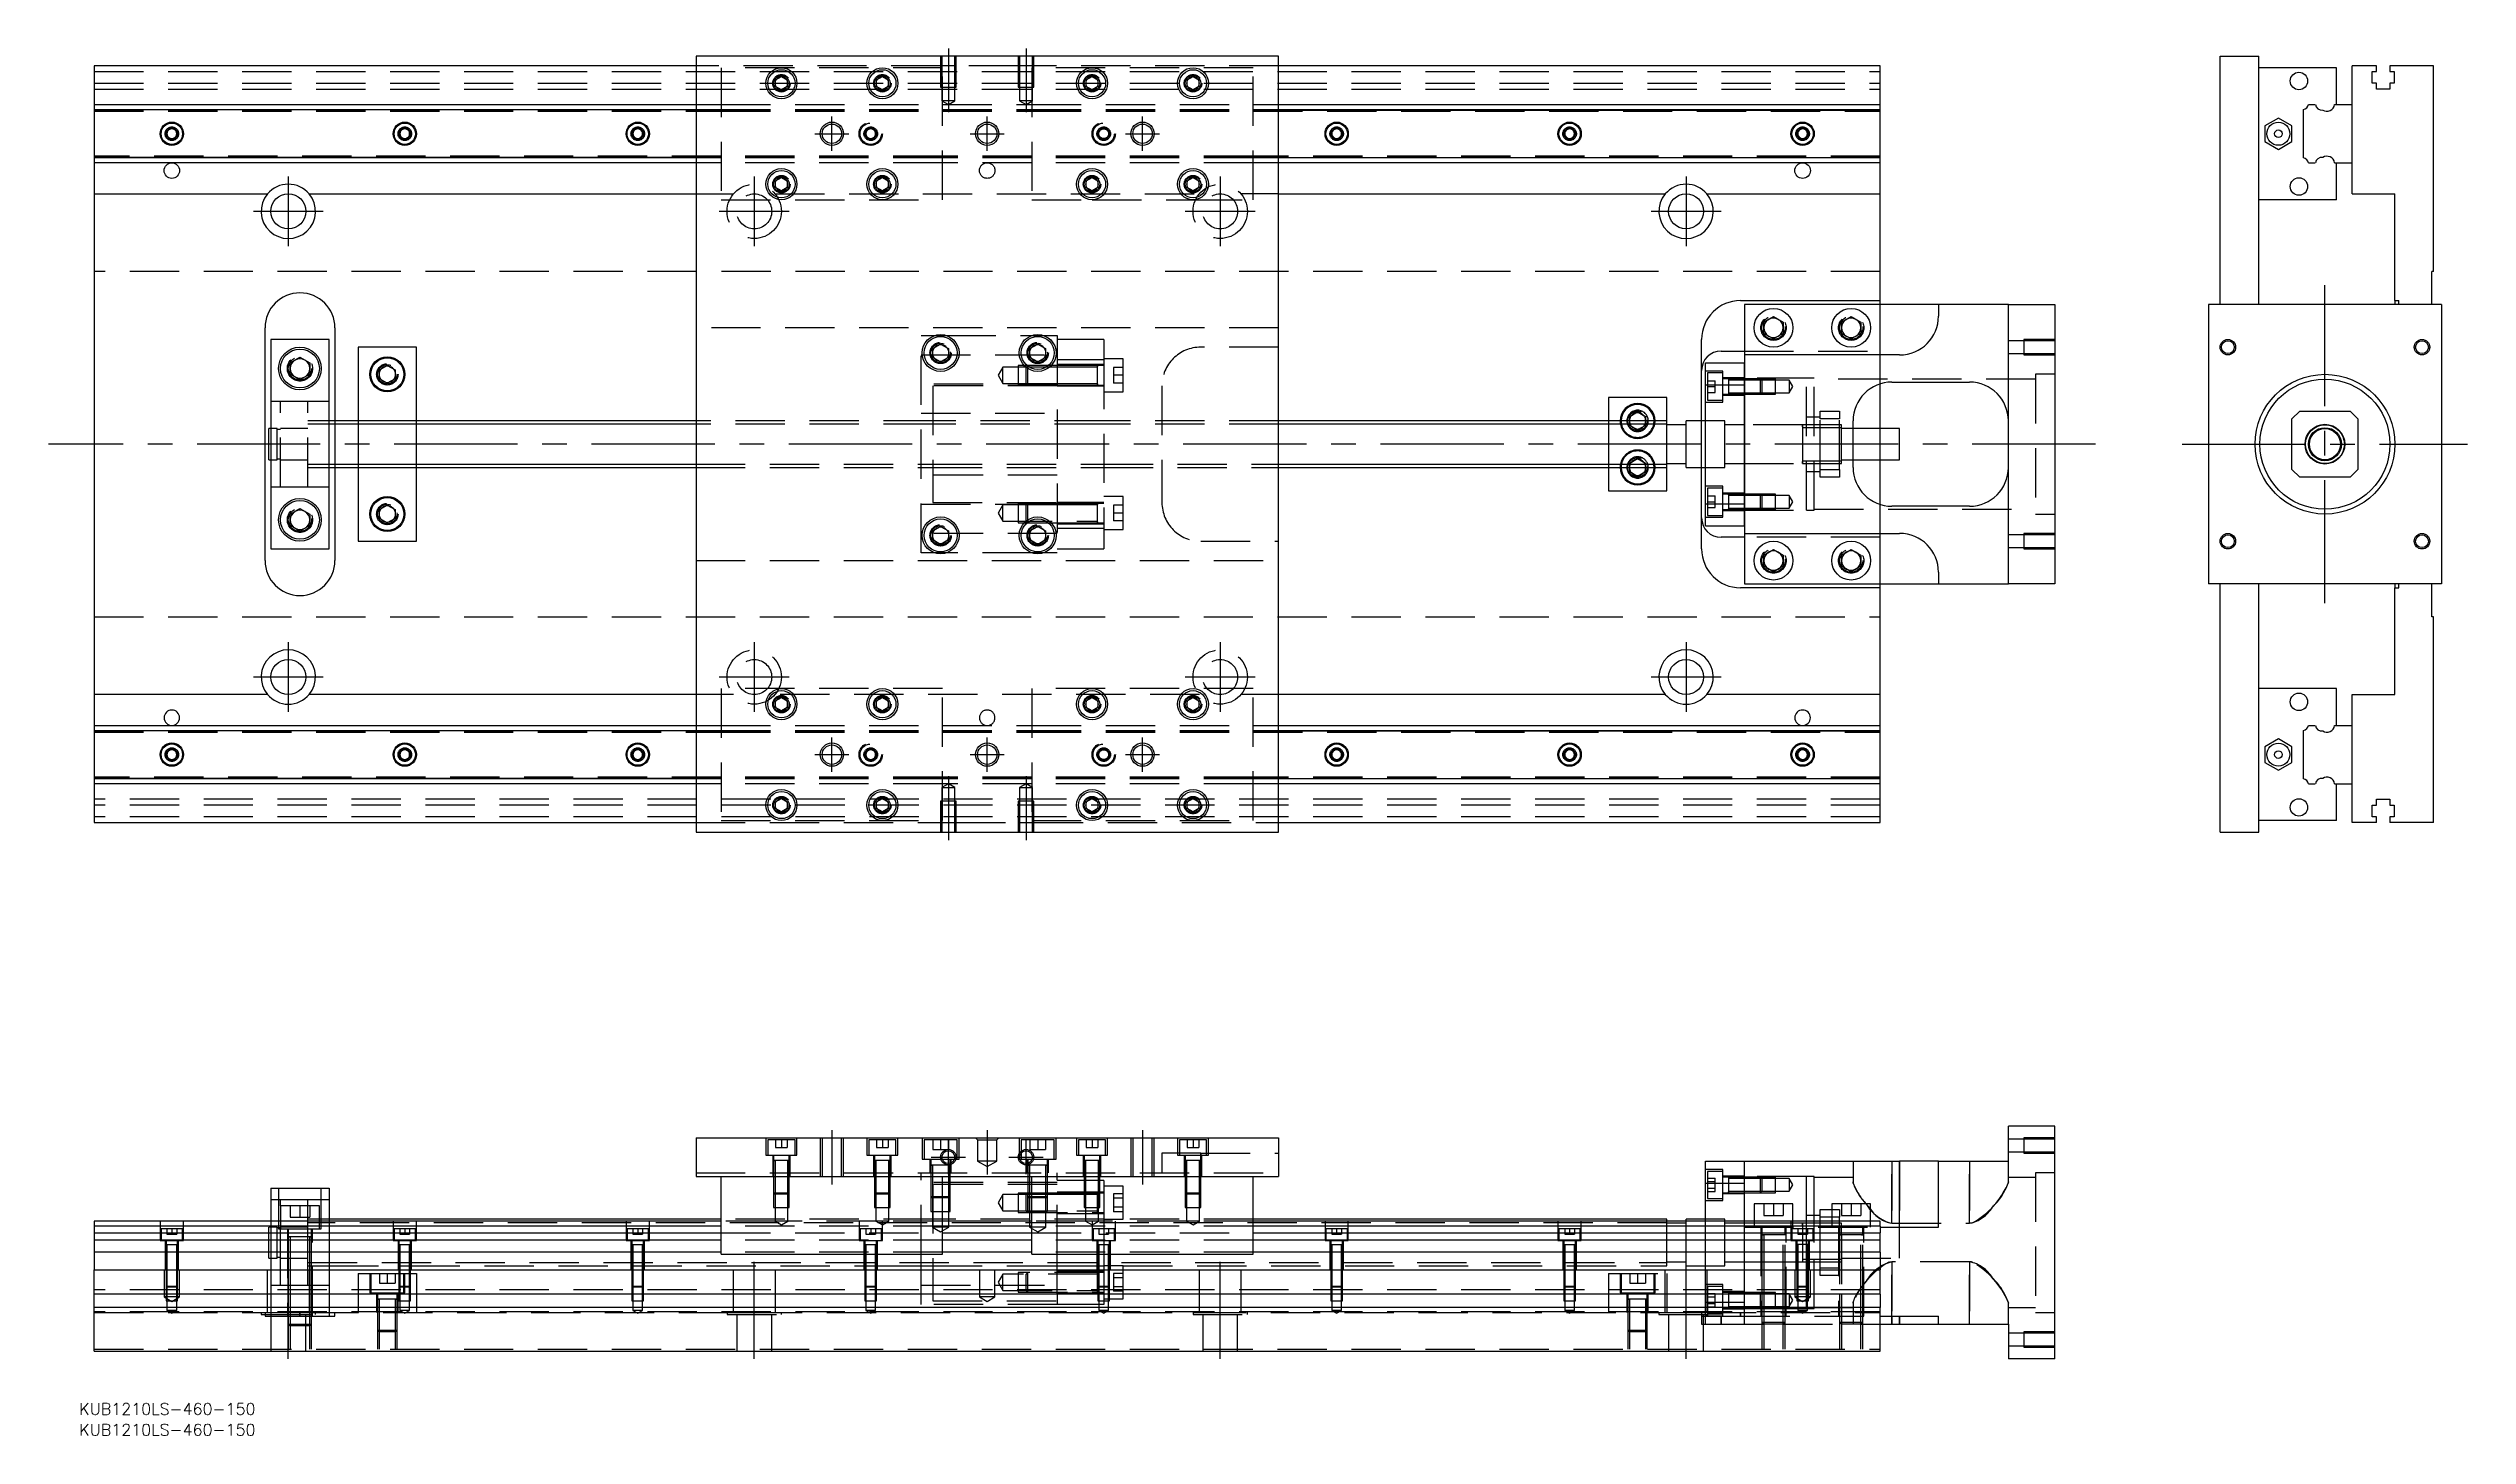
# Model space of a CAD drawing. Extents: x -12 to 611, y -255 to 102.
import ezdxf

# ---------------------------------------------------------------- set-up
doc = ezdxf.new("R2010")
doc.units = 0
doc.linetypes.add('CENTER', pattern=[50.8, 31.75, -6.35, 6.35, -6.35])
doc.linetypes.add('DASHED', pattern=[19.05, 12.7, -6.35])
doc.layers.get('0').update_dxf_attribs({"linetype": 'CONTINUOUS'})
doc.layers.add('CENTER', color=1, linetype='CENTER')
doc.styles.get("Standard").update_dxf_attribs({"font": 'txt.shx', "height": 3, "bigfont": 'bigfont.shx'})

# ---------------------------------------------------------------- blocks, each defined once
blk = doc.blocks.new('*U2')
at = {"color": 7, "linetype": 'CONTINUOUS'}
blk.add_text('KUB1210LS-460-150', height=3, dxfattribs=at).set_placement((-3.84, -250.11))
blk = doc.blocks.new('*U3')
at = {"color": 7, "linetype": 'CONTINUOUS'}
blk.add_text('KUB1210LS-460-150', height=3, dxfattribs=at).set_placement((-3.84, -255.49))

msp = doc.modelspace()

# ---------------------------------------------------------------- linework, layer by layer
at = {"color": 7, "linetype": 'CONTINUOUS'}
for p, q in [((305, 100), (155, 100)), ((155, 100), (155, -100)), ((305, -100), (305, 100)), ((547.53, 36), (547.53, 100)), ((547.53, 100), (557.53, 100)), ((557.53, 36), (557.53, 100)), ((0, 97.5), (0, 87.5)), ((155, 97.5), (0, 97.5)), ((175.5, 93.87), (177, 94.73)), ((175.5, 92.13), (175.5, 93.87)), ((177, 94.73), (178.5, 93.87)), ((178.5, 93.87), (178.5, 92.13)), ((201.5, 93.87), (203, 94.73)), ((201.5, 92.13), (201.5, 93.87)), ((203, 94.73), (204.5, 93.87)), ((204.5, 93.87), (204.5, 92.13)), ((255.5, 93.87), (257, 94.73)), ((255.5, 92.13), (255.5, 93.87)), ((257, 94.73), (258.5, 93.87)), ((258.5, 93.87), (258.5, 92.13)), ((281.5, 93.87), (283, 94.73)), ((281.5, 92.13), (281.5, 93.87)), ((283, 94.73), (284.5, 93.87)), ((284.5, 93.87), (284.5, 92.13)), ((460, 97.5), (305, 97.5)), ((460, 87.5), (460, 97.5)), ((577.53, 97), (557.53, 97)), ((577.53, 87.5), (577.53, 97)), ((581.53, 87.5), (581.53, 97.5)), ((587.83, 97.5), (581.53, 97.5)), ((586.68, 96), (587.83, 96)), ((586.68, 93), (586.68, 96)), ((587.83, 96), (587.83, 97.5)), ((591.23, 97.5), (591.23, 96)), ((602.53, 97.5), (591.23, 97.5)), ((591.23, 96), (592.38, 96)), ((592.38, 96), (592.38, 93)), ((602.53, 44.5), (602.53, 97.5)), ((0, 87.5), (155, 87.5)), ((0, 87.5), (0, 86.25)), ((177, 91.27), (175.5, 92.13)), ((178.5, 92.13), (177, 91.27)), ((203, 91.27), (201.5, 92.13)), ((204.5, 92.13), (203, 91.27)), ((257, 91.27), (255.5, 92.13)), ((258.5, 92.13), (257, 91.27)), ((283, 91.27), (281.5, 92.13)), ((284.5, 92.13), (283, 91.27)), ((305, 87.5), (460, 87.5)), ((460, 86.25), (460, 87.5)), ((570.28, 87.5), (572.05, 87.5)), ((577, 87.5), (581.53, 87.5)), ((581.53, 72.5), (581.53, 87.5)), ((581.53, 72.5), (581.53, 87.5)), ((587.83, 93), (586.68, 93)), ((587.83, 91.5), (587.83, 93)), ((591.23, 91.5), (587.83, 91.5)), ((591.23, 93), (591.23, 91.5)), ((592.38, 93), (591.23, 93)), ((0, 86.25), (0, 73.75)), ((0, 86.25), (155, 86.25)), ((18.75, 80.72), (20, 81.44)), ((20, 81.44), (21.25, 80.72)), ((78.75, 80.72), (80, 81.44)), ((80, 81.44), (81.25, 80.72)), ((138.75, 80.72), (140, 81.44)), ((140, 81.44), (141.25, 80.72)), ((305, 86.25), (460, 86.25)), ((318.75, 80.72), (320, 81.44)), ((320, 81.44), (321.25, 80.72)), ((378.75, 80.72), (380, 81.44)), ((380, 81.44), (381.25, 80.72)), ((438.75, 80.72), (440, 81.44)), ((440, 81.44), (441.25, 80.72)), ((460, 73.75), (460, 86.25)), ((562.53, 84.04), (559.03, 82.02)), ((559.03, 82.02), (559.03, 77.98)), ((566.03, 82.02), (562.53, 84.04)), ((566.03, 77.98), (566.03, 82.02)), ((569.03, 73.75), (569.03, 86.25)), ((18.75, 79.28), (18.75, 80.72)), ((20, 78.56), (18.75, 79.28)), ((21.25, 79.28), (20, 78.56)), ((21.25, 80.72), (21.25, 79.28)), ((78.75, 79.28), (78.75, 80.72)), ((80, 78.56), (78.75, 79.28)), ((81.25, 79.28), (80, 78.56)), ((81.25, 80.72), (81.25, 79.28)), ((138.75, 79.28), (138.75, 80.72)), ((140, 78.56), (138.75, 79.28)), ((141.25, 79.28), (140, 78.56)), ((141.25, 80.72), (141.25, 79.28)), ((318.75, 79.28), (318.75, 80.72)), ((320, 78.56), (318.75, 79.28)), ((321.25, 79.28), (320, 78.56)), ((321.25, 80.72), (321.25, 79.28)), ((378.75, 79.28), (378.75, 80.72)), ((380, 78.56), (378.75, 79.28)), ((381.25, 79.28), (380, 78.56)), ((381.25, 80.72), (381.25, 79.28)), ((438.75, 79.28), (438.75, 80.72)), ((440, 78.56), (438.75, 79.28)), ((441.25, 79.28), (440, 78.56)), ((441.25, 80.72), (441.25, 79.28)), ((559.03, 77.98), (562.53, 75.96)), ((562.53, 75.96), (566.03, 77.98)), ((155, 73.75), (0, 73.75)), ((0, 73.75), (0, 72.5)), ((155, 72.5), (0, 72.5)), ((0, 72.5), (0, 64.5)), ((175.5, 67.87), (177, 68.73)), ((177, 68.73), (178.5, 67.87)), ((201.5, 67.87), (203, 68.73)), ((203, 68.73), (204.5, 67.87)), ((255.5, 67.87), (257, 68.73)), ((257, 68.73), (258.5, 67.87)), ((281.5, 67.87), (283, 68.73)), ((283, 68.73), (284.5, 67.87)), ((460, 73.75), (305, 73.75)), ((460, 72.5), (305, 72.5)), ((460, 72.5), (460, 73.75)), ((460, 64.5), (460, 72.5)), ((570.28, 72.5), (572.05, 72.5)), ((577, 72.5), (581.53, 72.5)), ((577.53, 63), (577.53, 72.5)), ((581.53, 64.5), (581.53, 72.5)), ((0, 64.5), (44.64, 64.5)), ((0, 64.5), (0, -64.5)), ((55.36, 64.5), (155, 64.5)), ((175.5, 66.13), (175.5, 67.87)), ((177, 65.27), (175.5, 66.13)), ((178.5, 66.13), (177, 65.27)), ((178.5, 67.87), (178.5, 66.13)), ((201.5, 66.13), (201.5, 67.87)), ((203, 65.27), (201.5, 66.13)), ((204.5, 66.13), (203, 65.27)), ((204.5, 67.87), (204.5, 66.13)), ((255.5, 66.13), (255.5, 67.87)), ((257, 65.27), (255.5, 66.13)), ((258.5, 66.13), (257, 65.27)), ((258.5, 67.87), (258.5, 66.13)), ((281.5, 66.13), (281.5, 67.87)), ((283, 65.27), (281.5, 66.13)), ((284.5, 66.13), (283, 65.27)), ((284.5, 67.87), (284.5, 66.13)), ((305, 64.5), (404.64, 64.5)), ((415.36, 64.5), (460, 64.5)), ((460, 37), (460, 64.5)), ((577.53, 63), (557.53, 63)), ((581.53, 64.5), (592.53, 64.5)), ((592.53, 37), (592.53, 64.5)), ((602.53, 44.5), (602.03, 44.5)), ((602.03, 36), (602.03, 44.5)), ((424, 37), (460, 37)), ((425, 36), (425, 23)), ((475, 36), (425, 36)), ((430, 31.44), (432.5, 32.89)), ((430, 28.56), (430, 31.44)), ((432.5, 32.89), (435, 31.44)), ((435, 31.44), (435, 28.56)), ((450, 31.44), (452.5, 32.89)), ((450, 28.56), (450, 31.44)), ((452.5, 32.89), (455, 31.44)), ((455, 31.44), (455, 28.56)), ((460, 36), (460, 37)), ((475, 36), (475, 33)), ((493, 36), (475, 36)), ((493, 36), (505, 36)), ((493, -36), (493, 36)), ((505, 36), (505, -36)), ((604.53, 36), (544.53, 36)), ((544.53, 36), (544.53, -36)), ((592.53, 37), (593.53, 37)), ((592.53, 37), (592.53, 36)), ((593.53, 36), (593.53, 37)), ((604.53, 36), (604.53, -36)), ((44, -30), (44, 30)), ((60.5, 27), (45.5, 27)), ((45.5, 27), (45.5, -27)), ((60.5, -27), (60.5, 27)), ((62, 30), (62, 6)), ((68, 25), (68, 6)), ((83, 25), (68, 25)), ((83, 6), (83, 25)), ((216, 24.65), (218, 25.81)), ((218, 25.81), (220, 24.65)), ((241, 24.65), (243, 25.81)), ((243, 25.81), (245, 24.65)), ((414, 6), (414, 27)), ((432.5, 27.11), (430, 28.56)), ((435, 28.56), (432.5, 27.11)), ((452.5, 27.11), (450, 28.56)), ((455, 28.56), (452.5, 27.11)), ((50.5, 20.94), (53, 22.39)), ((50.5, 18.06), (50.5, 20.94)), ((53, 22.39), (55.5, 20.94)), ((55.5, 20.94), (55.5, 18.06)), ((73.5, 19.15), (75.5, 20.31)), ((73.5, 16.85), (73.5, 19.15)), ((75.5, 20.31), (77.5, 19.15)), ((77.5, 19.15), (77.5, 16.85)), ((216, 22.35), (216, 24.65)), ((218, 21.19), (216, 22.35)), ((220, 22.35), (218, 21.19)), ((220, 24.65), (220, 22.35)), ((241, 22.35), (241, 24.65)), ((243, 21.19), (241, 22.35)), ((245, 22.35), (243, 21.19)), ((245, 24.65), (245, 22.35)), ((415, 15.33), (415, 21)), ((415, 21), (425, 21)), ((419, 24), (425, 24)), ((465, 23), (425, 23)), ((425, 23), (425, 15.33)), ((53, 16.61), (50.5, 18.06)), ((55.5, 18.06), (53, 16.61)), ((75.5, 15.69), (73.5, 16.85)), ((77.5, 16.85), (75.5, 15.69)), ((415, -15.33), (415, 15.33)), ((415, 15.33), (425, 15.33)), ((425, -15.33), (425, 15.33)), ((425, 15.33), (425, -15.33)), ((460, 4), (460, 15.54)), ((463, 16), (483, 16)), ((405, 12), (390, 12)), ((390, 12), (390, 6)), ((395.5, 7.15), (397.5, 8.31)), ((395.5, 6), (395.5, 7.15)), ((397.5, 8.31), (399.5, 7.15)), ((399.5, 7.15), (399.5, 6)), ((405, 6), (405, 12)), ((568.03, 8.5), (566.03, 6.5)), ((566.03, -6.5), (566.03, 6.5)), ((568.03, 8.5), (581.03, 8.5)), ((583.03, 6.5), (581.03, 8.5)), ((583.03, 6.5), (583.03, -6.5)), ((45, -4), (45, 4)), ((45.5, 4), (45, 4)), ((155, 6), (60.5, 6)), ((405, 6), (305, 6)), ((405, -6), (405, 6)), ((410, 5), (405, 5)), ((410, -6), (410, 6)), ((415, 6), (410, 6)), ((453, -6), (453, 6)), ((465, 4), (453, 4)), ((465, -4), (465, 4)), ((45, -4), (45.5, -4)), ((60.5, -6), (155, -6)), ((62, -6), (62, -30)), ((68, -6), (68, -25)), ((83, -25), (83, -6)), ((305, -6), (405, -6)), ((390, -6), (390, -12)), ((395.5, -7.15), (395.5, -6)), ((399.5, -6), (399.5, -7.15)), ((405, -5), (410, -5)), ((405, -12), (405, -6)), ((410, -6), (415, -6)), ((414, -27), (414, -6)), ((453, -4), (465, -4)), ((460, -15.54), (460, -4)), ((390, -12), (405, -12)), ((397.5, -8.31), (395.5, -7.15)), ((399.5, -7.15), (397.5, -8.31)), ((566.03, -6.5), (568.03, -8.5)), ((581.03, -8.5), (568.03, -8.5)), ((581.03, -8.5), (583.03, -6.5)), ((50.5, -18.06), (53, -16.61)), ((50.5, -20.94), (50.5, -18.06)), ((53, -16.61), (55.5, -18.06)), ((55.5, -18.06), (55.5, -20.94)), ((73.5, -16.85), (75.5, -15.69)), ((73.5, -19.15), (73.5, -16.85)), ((75.5, -15.69), (77.5, -16.85)), ((77.5, -16.85), (77.5, -19.15)), ((415, -15.33), (425, -15.33)), ((415, -21), (415, -15.33)), ((425, -15.33), (425, -23)), ((483, -16), (463, -16)), ((53, -22.39), (50.5, -20.94)), ((55.5, -20.94), (53, -22.39)), ((75.5, -20.31), (73.5, -19.15)), ((77.5, -19.15), (75.5, -20.31)), ((216, -22.35), (218, -21.19)), ((216, -24.65), (216, -22.35)), ((218, -25.81), (216, -24.65)), ((218, -21.19), (220, -22.35)), ((220, -24.65), (218, -25.81)), ((220, -22.35), (220, -24.65)), ((241, -22.35), (243, -21.19)), ((241, -24.65), (241, -22.35)), ((243, -25.81), (241, -24.65)), ((243, -21.19), (245, -22.35)), ((245, -24.65), (243, -25.81)), ((245, -22.35), (245, -24.65)), ((415, -21), (425, -21)), ((425, -24), (419, -24)), ((425, -23), (465, -23)), ((425, -23), (425, -36)), ((45.5, -27), (60.5, -27)), ((68, -25), (83, -25)), ((430, -28.56), (432.5, -27.11)), ((430, -31.44), (430, -28.56)), ((432.5, -27.11), (435, -28.56)), ((435, -28.56), (435, -31.44)), ((450, -28.56), (452.5, -27.11)), ((450, -31.44), (450, -28.56)), ((452.5, -27.11), (455, -28.56)), ((455, -28.56), (455, -31.44)), ((460, -37), (424, -37)), ((425, -36), (475, -36)), ((432.5, -32.89), (430, -31.44)), ((435, -31.44), (432.5, -32.89)), ((452.5, -32.89), (450, -31.44)), ((455, -31.44), (452.5, -32.89)), ((460, -37), (460, -36)), ((460, -64.5), (460, -37)), ((475, -33), (475, -36)), ((475, -36), (493, -36)), ((505, -36), (493, -36)), ((604.53, -36), (544.53, -36)), ((547.53, -100), (547.53, -36)), ((557.53, -100), (557.53, -36)), ((592.53, -36), (592.53, -37)), ((592.53, -64.5), (592.53, -37)), ((592.53, -37), (593.53, -37)), ((593.53, -37), (593.53, -36)), ((602.03, -44.5), (602.03, -36)), ((602.53, -44.5), (602.03, -44.5)), ((602.53, -97.5), (602.53, -44.5)), ((0, -64.5), (0, -72.5)), ((44.64, -64.5), (0, -64.5)), ((155, -64.5), (55.36, -64.5)), ((175.5, -66.13), (177, -65.27)), ((175.5, -67.87), (175.5, -66.13)), ((177, -68.73), (175.5, -67.87)), ((177, -65.27), (178.5, -66.13)), ((178.5, -67.87), (177, -68.73)), ((178.5, -66.13), (178.5, -67.87)), ((201.5, -66.13), (203, -65.27)), ((201.5, -67.87), (201.5, -66.13)), ((203, -68.73), (201.5, -67.87)), ((203, -65.27), (204.5, -66.13)), ((204.5, -67.87), (203, -68.73)), ((204.5, -66.13), (204.5, -67.87)), ((255.5, -66.13), (257, -65.27)), ((255.5, -67.87), (255.5, -66.13)), ((257, -68.73), (255.5, -67.87)), ((257, -65.27), (258.5, -66.13)), ((258.5, -67.87), (257, -68.73)), ((258.5, -66.13), (258.5, -67.87)), ((281.5, -66.13), (283, -65.27)), ((281.5, -67.87), (281.5, -66.13)), ((283, -68.73), (281.5, -67.87)), ((283, -65.27), (284.5, -66.13)), ((284.5, -67.87), (283, -68.73)), ((284.5, -66.13), (284.5, -67.87)), ((404.64, -64.5), (305, -64.5)), ((460, -64.5), (415.36, -64.5)), ((460, -72.5), (460, -64.5)), ((577.53, -63), (557.53, -63)), ((577.53, -72.5), (577.53, -63)), ((581.53, -72.5), (581.53, -64.5)), ((581.53, -64.5), (592.53, -64.5)), ((0, -72.5), (155, -72.5)), ((0, -72.5), (0, -73.75)), ((0, -73.75), (155, -73.75)), ((0, -73.75), (0, -86.25)), ((305, -72.5), (460, -72.5)), ((305, -73.75), (460, -73.75)), ((460, -73.75), (460, -72.5)), ((460, -86.25), (460, -73.75)), ((569.03, -86.25), (569.03, -73.75)), ((570.28, -72.5), (572.05, -72.5)), ((577, -72.5), (581.53, -72.5)), ((581.53, -87.5), (581.53, -72.5)), ((581.53, -87.5), (581.53, -72.5)), ((18.75, -79.28), (20, -78.56)), ((18.75, -80.72), (18.75, -79.28)), ((20, -81.44), (18.75, -80.72)), ((20, -78.56), (21.25, -79.28)), ((21.25, -80.72), (20, -81.44)), ((21.25, -79.28), (21.25, -80.72)), ((78.75, -79.28), (80, -78.56)), ((78.75, -80.72), (78.75, -79.28)), ((80, -81.44), (78.75, -80.72)), ((80, -78.56), (81.25, -79.28)), ((81.25, -80.72), (80, -81.44)), ((81.25, -79.28), (81.25, -80.72)), ((138.75, -79.28), (140, -78.56)), ((138.75, -80.72), (138.75, -79.28)), ((140, -81.44), (138.75, -80.72)), ((140, -78.56), (141.25, -79.28)), ((141.25, -80.72), (140, -81.44)), ((141.25, -79.28), (141.25, -80.72)), ((318.75, -79.28), (320, -78.56)), ((318.75, -80.72), (318.75, -79.28)), ((320, -81.44), (318.75, -80.72)), ((320, -78.56), (321.25, -79.28)), ((321.25, -80.72), (320, -81.44)), ((321.25, -79.28), (321.25, -80.72)), ((378.75, -79.28), (380, -78.56)), ((378.75, -80.72), (378.75, -79.28)), ((380, -81.44), (378.75, -80.72)), ((380, -78.56), (381.25, -79.28)), ((381.25, -80.72), (380, -81.44)), ((381.25, -79.28), (381.25, -80.72)), ((438.75, -79.28), (440, -78.56)), ((438.75, -80.72), (438.75, -79.28)), ((440, -81.44), (438.75, -80.72)), ((440, -78.56), (441.25, -79.28)), ((441.25, -80.72), (440, -81.44)), ((441.25, -79.28), (441.25, -80.72)), ((562.53, -75.96), (559.03, -77.98)), ((559.03, -77.98), (559.03, -82.02)), ((566.03, -77.98), (562.53, -75.96)), ((566.03, -82.02), (566.03, -77.98)), ((0, -86.25), (0, -87.5)), ((155, -86.25), (0, -86.25)), ((460, -86.25), (305, -86.25)), ((460, -87.5), (460, -86.25)), ((559.03, -82.02), (562.53, -84.04)), ((562.53, -84.04), (566.03, -82.02)), ((155, -87.5), (0, -87.5)), ((0, -87.5), (0, -97.5)), ((175.5, -92.13), (177, -91.27)), ((175.5, -93.87), (175.5, -92.13)), ((177, -91.27), (178.5, -92.13)), ((178.5, -92.13), (178.5, -93.87)), ((201.5, -92.13), (203, -91.27)), ((201.5, -93.87), (201.5, -92.13)), ((203, -91.27), (204.5, -92.13)), ((204.5, -92.13), (204.5, -93.87)), ((255.5, -92.13), (257, -91.27)), ((255.5, -93.87), (255.5, -92.13)), ((257, -91.27), (258.5, -92.13)), ((258.5, -92.13), (258.5, -93.87)), ((281.5, -92.13), (283, -91.27)), ((281.5, -93.87), (281.5, -92.13)), ((283, -91.27), (284.5, -92.13)), ((284.5, -92.13), (284.5, -93.87)), ((460, -87.5), (305, -87.5)), ((460, -97.5), (460, -87.5)), ((570.28, -87.5), (572.05, -87.5)), ((577, -87.5), (581.53, -87.5)), ((577.53, -97), (577.53, -87.5)), ((581.53, -97.5), (581.53, -87.5)), ((586.68, -93), (587.83, -93)), ((586.68, -96), (586.68, -93)), ((587.83, -91.5), (591.23, -91.5)), ((587.83, -93), (587.83, -91.5)), ((591.23, -91.5), (591.23, -93)), ((591.23, -93), (592.38, -93)), ((592.38, -93), (592.38, -96)), ((0, -97.5), (155, -97.5)), ((177, -94.73), (175.5, -93.87)), ((178.5, -93.87), (177, -94.73)), ((203, -94.73), (201.5, -93.87)), ((204.5, -93.87), (203, -94.73)), ((257, -94.73), (255.5, -93.87)), ((258.5, -93.87), (257, -94.73)), ((283, -94.73), (281.5, -93.87)), ((284.5, -93.87), (283, -94.73)), ((305, -97.5), (460, -97.5)), ((577.53, -97), (557.53, -97)), ((587.83, -97.5), (581.53, -97.5)), ((587.83, -96), (586.68, -96)), ((587.83, -97.5), (587.83, -96)), ((591.23, -96), (591.23, -97.5)), ((592.38, -96), (591.23, -96)), ((602.53, -97.5), (591.23, -97.5)), ((155, -100), (305, -100)), ((547.53, -100), (557.53, -100)), ((155, -178.73), (155, -188.73)), ((155, -178.73), (305, -178.73)), ((305, -178.73), (305, -188.73)), ((493, -184.73), (493, -175.73)), ((505, -175.73), (493, -175.73)), ((505, -235.73), (505, -175.73)), ((415, -190.4), (415, -184.73)), ((415, -184.73), (425, -184.73)), ((425, -184.73), (465, -184.73)), ((425, -200.23), (425, -184.73)), ((465, -201.73), (465, -184.73)), ((475, -184.73), (465, -184.73)), ((475, -201.73), (475, -184.73)), ((475, -184.73), (493, -184.73)), ((45.5, -191.73), (45.5, -200.23)), ((45.5, -191.73), (60.5, -191.73)), ((60.5, -191.73), (60.5, -200.23)), ((155, -188.73), (305, -188.73)), ((161.5, -208.73), (161.5, -188.73)), ((218.5, -208.73), (218.5, -188.73)), ((241.5, -208.73), (241.5, -188.73)), ((298.5, -208.73), (298.5, -188.73)), ((415, -200.23), (415, -190.4)), ((415, -190.4), (425, -190.4)), ((437.5, -195.73), (427.5, -195.73)), ((427.5, -195.73), (427.5, -200.23)), ((437.5, -200.23), (437.5, -195.73)), ((457.5, -195.73), (447.5, -195.73)), ((447.5, -195.73), (447.5, -200.23)), ((457.5, -200.23), (457.5, -195.73)), ((161.5, -200.23), (0, -200.23)), ((0, -200.23), (0, -201.48)), ((0, -201.48), (0, -203.26)), ((161.5, -201.48), (0, -201.48)), ((0, -203.26), (161.5, -203.26)), ((0, -203.26), (0, -205.15)), ((0, -205.15), (0, -208.21)), ((161.5, -205.15), (0, -205.15)), ((161.5, -199.73), (60.5, -199.73)), ((241.5, -200.23), (218.5, -200.23)), ((241.5, -201.48), (218.5, -201.48)), ((218.5, -203.26), (241.5, -203.26)), ((241.5, -205.15), (218.5, -205.15)), ((405, -199.73), (298.5, -199.73)), ((460, -200.23), (298.5, -200.23)), ((460, -201.48), (298.5, -201.48)), ((298.5, -203.26), (460, -203.26)), ((460, -205.15), (298.5, -205.15)), ((405, -200.23), (405, -199.73)), ((410, -200.23), (410, -199.73)), ((415, -199.73), (410, -199.73)), ((441, -201.48), (440, -201.48)), ((444.5, -201.48), (441, -201.48)), ((447.5, -201.48), (444.5, -201.48)), ((449.5, -201.48), (447.5, -201.48)), ((450, -201.48), (449.5, -201.48)), ((460, -201.48), (460, -200.23)), ((460, -201.48), (460, -203.26)), ((460, -201.73), (475, -201.73)), ((460, -205.15), (460, -203.26)), ((460, -208.21), (460, -205.15)), ((161.5, -208.21), (0, -208.21)), ((0, -208.21), (0, -212.73)), ((161.5, -208.73), (218.5, -208.73)), ((241.5, -208.21), (218.5, -208.21)), ((241.5, -208.73), (298.5, -208.73)), ((460, -208.21), (298.5, -208.21)), ((460, -208.21), (460, -212.73)), ((0, -219.03), (0, -212.73)), ((0, -212.73), (460, -212.73)), ((460, -219.03), (460, -212.73)), ((460, -219.03), (0, -219.03)), ((0, -222.43), (0, -219.03)), ((0, -233.73), (0, -222.43)), ((460, -222.43), (0, -222.43)), ((460, -219.03), (460, -222.43)), ((460, -233.73), (460, -222.43)), ((460, -224.73), (475, -224.73)), ((460, -226.73), (465, -226.73)), ((465, -226.73), (465, -224.73)), ((465, -226.73), (475, -226.73)), ((475, -226.73), (475, -224.73)), ((475, -226.73), (493, -226.73)), ((493, -226.73), (493, -235.73)), ((0, -233.73), (460, -233.73)), ((505, -235.73), (493, -235.73))]:
    msp.add_line(p, q, dxfattribs=at)
at = {"color": 3, "linetype": 'DASHED'}
for p, q in [((218, 100), (218, 92)), ((218.35, 100), (218.35, 92)), ((221.65, 92), (221.65, 100)), ((222, 92), (222, 100)), ((238, 100), (238, 92)), ((238.35, 100), (238.35, 92)), ((241.65, 92), (241.65, 100)), ((242, 92), (242, 100)), ((0, 96), (460, 96)), ((218, 97.5), (155, 97.5)), ((161.5, 97), (161.5, 63)), ((218.5, 97), (161.5, 97)), ((222, 97.5), (218, 97.5)), ((218.5, 63), (218.5, 97)), ((238, 97.5), (222, 97.5)), ((242, 97.5), (238, 97.5)), ((298.5, 97), (241.5, 97)), ((241.5, 97), (241.5, 63)), ((305, 97.5), (242, 97.5)), ((298.5, 63), (298.5, 97)), ((0, 93), (460, 93)), ((0, 91.5), (460, 91.5)), ((155, 87.5), (161.5, 87.5)), ((161.5, 87.5), (218.5, 87.5)), ((175, 93), (175.03, 93.35)), ((204.97, 93.33), (205, 93)), ((218, 92), (222, 92)), ((218.35, 92), (218.35, 88.5)), ((221.65, 88.5), (218.35, 88.5)), ((218.35, 88.5), (220, 87.55)), ((218.5, 87.5), (241.5, 87.5)), ((220, 87.55), (221.65, 88.5)), ((221.65, 88.5), (221.65, 92)), ((238, 92), (242, 92)), ((238.35, 92), (238.35, 88.5)), ((241.65, 88.5), (238.35, 88.5)), ((238.35, 88.5), (240, 87.55)), ((240, 87.55), (241.65, 88.5)), ((241.5, 87.5), (298.5, 87.5)), ((241.65, 88.5), (241.65, 92)), ((258.97, 93.33), (259, 93)), ((281, 93), (281.03, 93.35)), ((298.5, 87.5), (305, 87.5)), ((0, 86.11), (155, 86.11)), ((0, 86.1), (161.5, 86.1)), ((0, 85.8), (161.5, 85.8)), ((155, 86.25), (161.5, 86.25)), ((155, 86.11), (161.5, 86.11)), ((161.5, 86.25), (218.5, 86.25)), ((161.5, 86.11), (218.5, 86.11)), ((161.5, 86.1), (218.5, 86.1)), ((161.5, 86.1), (218.5, 86.1)), ((161.5, 85.8), (218.5, 85.8)), ((161.5, 85.8), (218.5, 85.8)), ((198.75, 80.72), (200, 81.44)), ((200, 81.44), (201.25, 80.72)), ((218.5, 86.25), (241.5, 86.25)), ((218.5, 86.11), (241.5, 86.11)), ((218.5, 86.1), (241.5, 86.1)), ((218.5, 85.8), (241.5, 85.8)), ((241.5, 86.25), (298.5, 86.25)), ((241.5, 86.11), (298.5, 86.11)), ((241.5, 86.1), (298.5, 86.1)), ((241.5, 86.1), (298.5, 86.1)), ((241.5, 85.8), (298.5, 85.8)), ((241.5, 85.8), (298.5, 85.8)), ((258.75, 80.72), (260, 81.44)), ((260, 81.44), (261.25, 80.72)), ((298.5, 86.25), (305, 86.25)), ((298.5, 86.11), (305, 86.11)), ((298.5, 86.1), (460, 86.1)), ((298.5, 85.8), (460, 85.8)), ((305, 86.11), (460, 86.11)), ((21.48, 80.26), (21.5, 80)), ((78.5, 80), (78.52, 80.22)), ((141.48, 80.26), (141.5, 80)), ((198.75, 79.28), (198.75, 80.72)), ((200, 78.56), (198.75, 79.28)), ((201.25, 79.28), (200, 78.56)), ((201.25, 80.72), (201.25, 79.28)), ((201.48, 80.26), (201.5, 80)), ((258.5, 80), (258.52, 80.25)), ((258.75, 79.28), (258.75, 80.72)), ((260, 78.56), (258.75, 79.28)), ((261.25, 79.28), (260, 78.56)), ((261.25, 80.72), (261.25, 79.28)), ((318.5, 80), (318.52, 80.22)), ((378.5, 80), (378.52, 80.22)), ((438.5, 80), (438.52, 80.22)), ((161.5, 74.2), (0, 74.2)), ((161.5, 73.9), (0, 73.9)), ((155, 73.89), (0, 73.89)), ((161.5, 73.89), (155, 73.89)), ((161.5, 73.75), (155, 73.75)), ((161.5, 72.5), (155, 72.5)), ((218.5, 74.2), (161.5, 74.2)), ((218.5, 73.9), (161.5, 73.9)), ((218.5, 73.89), (161.5, 73.89)), ((218.5, 73.75), (161.5, 73.75)), ((218.5, 72.5), (161.5, 72.5)), ((241.5, 74.2), (218.5, 74.2)), ((241.5, 73.9), (218.5, 73.9)), ((241.5, 73.89), (218.5, 73.89)), ((241.5, 73.75), (218.5, 73.75)), ((241.5, 72.5), (218.5, 72.5)), ((298.5, 74.2), (241.5, 74.2)), ((298.5, 73.9), (241.5, 73.9)), ((298.5, 73.89), (241.5, 73.89)), ((298.5, 73.75), (241.5, 73.75)), ((298.5, 72.5), (241.5, 72.5)), ((460, 74.2), (298.5, 74.2)), ((460, 73.9), (298.5, 73.9)), ((305, 73.89), (298.5, 73.89)), ((305, 73.75), (298.5, 73.75)), ((305, 72.5), (298.5, 72.5)), ((460, 73.89), (305, 73.89)), ((155, 64.5), (164.64, 64.5)), ((161.5, 63), (218.5, 63)), ((175.36, 64.5), (284.64, 64.5)), ((178.97, 67.33), (179, 67)), ((201, 67), (201.02, 67.3)), ((241.5, 63), (257, 63)), ((257, 63), (283, 63)), ((258.97, 67.33), (259, 67)), ((283, 63), (298.5, 63)), ((284.97, 67.33), (285, 67)), ((305, 64.5), (295.36, 64.5)), ((460, 44.5), (0, 44.5)), ((460, 24), (460, 36)), ((305, 30), (155, 30)), ((213, 28), (216.48, 28)), ((213, -28), (213, 28)), ((216.48, 28), (219.52, 28)), ((219.52, 28), (241.48, 28)), ((241.48, 28), (244.52, 28)), ((244.52, 28), (248, 28)), ((248, 28), (248, -28)), ((260, 27), (248, 27)), ((260, 27), (260, 21.75)), ((305, 25), (285, 25)), ((435.48, 30.36), (435.5, 30)), ((455.48, 30.36), (455.5, 30)), ((497, 26.65), (493, 26.65)), ((497, 27), (497, 23)), ((505, 27), (497, 27)), ((505, 26.65), (497, 26.65)), ((50, 19.5), (50.02, 19.85)), ((213, 23), (248, 23)), ((220.48, 23.79), (220.5, 23.5)), ((234, 19.85), (232.79, 17.75)), ((234, 15.65), (234, 19.85)), ((238, 19.85), (234, 19.85)), ((238, 20.25), (238, 15.25)), ((239.53, 20.25), (238, 20.25)), ((240, 19.85), (238, 19.85)), ((240.26, 20.25), (239.53, 20.25)), ((240.34, 20.19), (240, 19.85)), ((240, 19.82), (240, 19.85)), ((240.82, 19.85), (240, 19.85)), ((240, 15.65), (240, 19.82)), ((240.4, 20.25), (240.26, 20.25)), ((240.4, 20.25), (240.34, 20.19)), ((240.4, 20.25), (240.4, 20.14)), ((245.74, 20.25), (240.4, 20.25)), ((245.74, 20.25), (240.4, 20.25)), ((240.4, 20.14), (240.4, 19.52)), ((240.4, 19.52), (240.4, 15.25)), ((245.18, 19.85), (240.82, 19.85)), ((246.04, 19.85), (245.18, 19.85)), ((245.48, 23.79), (245.5, 23.5)), ((246.47, 20.25), (245.74, 20.25)), ((248, 19.85), (246.04, 19.85)), ((248, 20.25), (246.47, 20.25)), ((248, 20.25), (246.47, 20.25)), ((260, 21.75), (248, 21.75)), ((260, 20.5), (248, 20.5)), ((258.4, 20.25), (248, 20.25)), ((258.4, 19.85), (248, 19.85)), ((260, 20.25), (258.39, 20.25)), ((258.4, 15.25), (258.4, 20.25)), ((258.4, 19.85), (258.4, 20.25)), ((258.4, 15.25), (258.4, 20.25)), ((258.4, 20), (258.4, 20.25)), ((258.4, 20.25), (258.4, 20)), ((258.4, 15.51), (258.4, 20)), ((258.4, 15.65), (258.4, 19.85)), ((265, 22), (260, 22)), ((260, 21.75), (260, -21.75)), ((262.5, 19.75), (262.5, 17.75)), ((265, 19.75), (262.5, 19.75)), ((265, 13.5), (265, 22)), ((419.5, 18.85), (415, 18.85)), ((419.5, 10.85), (419.5, 18.85)), ((425, 24), (460, 24)), ((425, 15.33), (425, 21)), ((460, 23), (460, 24)), ((460, 15.54), (460, 23)), ((493, 23.35), (497, 23.35)), ((497, 23.35), (505, 23.35)), ((497, 23), (505, 23)), ((73, 18), (73.01, 18.25)), ((248, 15.5), (213, 15.5)), ((216, 15), (216, -15)), ((248, 15), (216, 15)), ((232.79, 17.75), (234, 15.65)), ((234, 15.65), (238, 15.65)), ((238, 15.65), (240, 15.65)), ((238, 15.25), (240.4, 15.25)), ((240, 15.65), (248, 15.65)), ((240, 15.65), (240.4, 15.25)), ((240.4, 15.25), (248, 15.25)), ((248, 15.65), (258.4, 15.65)), ((248, 15.25), (258.4, 15.25)), ((248, 15), (260, 15)), ((258.39, 15.25), (260, 15.25)), ((258.4, 15.25), (258.4, 15.65)), ((258.4, 15.25), (258.4, 15.51)), ((258.4, 15.51), (258.4, 15.25)), ((260, 13.5), (265, 13.5)), ((262.5, 17.75), (262.5, 15.75)), ((265, 17.75), (262.5, 17.75)), ((265, 15.75), (262.5, 15.75)), ((275, 15), (275, -15)), ((415.5, 18.35), (415.5, 11.35)), ((419.5, 18.35), (415.5, 18.35)), ((415.5, 16.35), (417.5, 16.35)), ((415.5, 14.85), (417.5, 14.85)), ((415.5, 13.35), (417.5, 13.35)), ((417.5, 14.85), (417.5, 16.35)), ((417.5, 13.35), (417.5, 14.85)), ((425, 17.1), (419.5, 17.1)), ((420.9, 16.85), (419.5, 16.85)), ((419.5, 12.85), (420.9, 12.85)), ((419.5, 12.6), (425, 12.6)), ((420.9, 16.85), (420.89, 16.85)), ((420.89, 12.85), (420.9, 12.85)), ((420.9, 16.85), (420.9, 16.63)), ((425, 16.85), (420.9, 16.85)), ((420.9, 16.85), (420.9, 16.85)), ((420.9, 16.63), (420.9, 13.07)), ((425, 16.5), (420.9, 16.5)), ((420.9, 13.2), (425, 13.2)), ((420.9, 13.07), (420.9, 12.85)), ((420.9, 12.85), (425, 12.85)), ((420.9, 12.85), (420.9, 12.85)), ((441, 17), (425, 17)), ((429.15, 16.85), (425, 16.85)), ((429.15, 16.85), (425, 16.85)), ((429.5, 16.5), (425, 16.5)), ((425, 13.2), (429.5, 13.2)), ((425, 12.85), (429.15, 12.85)), ((425, 12.85), (429.15, 12.85)), ((429.15, 12.85), (429.15, 16.85)), ((433, 16.85), (429.15, 16.85)), ((429.5, 16.5), (429.15, 16.85)), ((429.15, 12.85), (429.5, 13.2)), ((429.15, 12.85), (433, 12.85)), ((429.5, 16.5), (429.5, 13.2)), ((433, 16.5), (429.5, 16.5)), ((429.5, 13.2), (433, 13.2)), ((433, 12.85), (433, 16.85)), ((436.5, 16.5), (433, 16.5)), ((433, 13.2), (436.5, 13.2)), ((436.5, 16.5), (436.5, 13.2)), ((437.45, 14.85), (436.5, 16.5)), ((436.5, 13.2), (437.45, 14.85)), ((441, -17), (441, 17)), ((443, 17), (441, 17)), ((443, -17), (443, 17)), ((500, 16.75), (443, 16.75)), ((460, 15.54), (460, 15.54)), ((500, 18), (500, -18)), ((505, 18), (500, 18)), ((48, 11), (45.5, 11)), ((48, -11), (48, 11)), ((55, 11), (48, 11)), ((55, -11), (55, 11)), ((60.5, 11), (55, 11)), ((213, 8), (248, 8)), ((399.98, 6.29), (400, 6)), ((415, 10.85), (419.5, 10.85)), ((415.5, 11.35), (419.5, 11.35)), ((444.5, 7), (441, 7)), ((444.5, 8.5), (449.5, 8.5)), ((444.5, 6.5), (444.5, 8.5)), ((449.5, 6.5), (444.5, 6.5)), ((444.5, -6.5), (444.5, 6.5)), ((449.5, 8.5), (449.5, 6.5)), ((449.5, -6.5), (449.5, 6.5)), ((47.1, 4), (45.5, 4)), ((47.1, -4), (47.1, 4)), ((48, 3.8), (47.1, 3.8)), ((55, 4), (48, 4)), ((60.5, 6), (55, 6)), ((60.5, 5.12), (55, 5.12)), ((62, 6), (62, 5.12)), ((62, 5.12), (62, -5.13)), ((68, 6), (68, -6)), ((83, -6), (83, 6)), ((216, 6), (155, 6)), ((216, 5.12), (155, 5.12)), ((260, 6), (216, 6)), ((260, 5.12), (216, 5.12)), ((305, 6), (260, 6)), ((305, 5.12), (260, 5.12)), ((390, 6), (390, -6)), ((395.5, 4.85), (395.5, 6)), ((397.5, 3.69), (395.5, 4.85)), ((399.5, 4.85), (397.5, 3.69)), ((399.5, 6), (399.5, 5.12)), ((399.5, 5.12), (399.5, 4.85)), ((414, -6), (414, 6)), ((420, 6), (415, 6)), ((420, -6), (420, 6)), ((425, 5), (420, 5)), ((440, 5), (425, 5)), ((449.5, 5), (439.99, 5)), ((440, 4.44), (440, 5)), ((440, 5), (440, 4.44)), ((449.5, 5), (440, 5)), ((440, 4.44), (440, -4.44)), ((450, 4.25), (440, 4.25)), ((450, 5), (449.5, 5)), ((450, -5), (450, 5)), ((453, 4), (450, 4)), ((460, -4), (460, 4)), ((45.5, -4), (47.1, -4)), ((47.1, -3.8), (48, -3.8)), ((48, -4), (55, -4)), ((55, -5.13), (60.5, -5.13)), ((55, -6), (60.5, -6)), ((62, -5.13), (62, -6)), ((155, -5.13), (216, -5.13)), ((155, -6), (216, -6)), ((216, -5.13), (260, -5.13)), ((216, -6), (260, -6)), ((260, -5.13), (305, -5.13)), ((260, -6), (305, -6)), ((395.5, -4.85), (397.5, -3.69)), ((395.5, -6), (395.5, -4.85)), ((397.5, -3.69), (399.5, -4.85)), ((399.5, -4.85), (399.5, -5.13)), ((399.5, -5.13), (399.5, -6)), ((399.98, -5.71), (400, -6)), ((415, -6), (420, -6)), ((420, -5), (425, -5)), ((425, -5), (440, -5)), ((439.99, -5), (449.5, -5)), ((440, -4.25), (450, -4.25)), ((440, -5), (440, -4.44)), ((440, -4.44), (440, -5)), ((440, -5), (449.5, -5)), ((449.5, -5), (450, -5)), ((450, -4), (453, -4)), ((45.5, -11), (48, -11)), ((48, -11), (55, -11)), ((55, -11), (60.5, -11)), ((248, -8), (213, -8)), ((419.5, -10.85), (415, -10.85)), ((415.5, -11.35), (415.5, -18.35)), ((419.5, -11.35), (415.5, -11.35)), ((419.5, -18.85), (419.5, -10.85)), ((441, -7), (444.5, -7)), ((444.5, -6.5), (449.5, -6.5)), ((444.5, -8.5), (444.5, -6.5)), ((449.5, -8.5), (444.5, -8.5)), ((449.5, -6.5), (449.5, -8.5)), ((77.98, -17.71), (78, -18)), ((213, -15.5), (248, -15.5)), ((216, -15), (248, -15)), ((234, -15.65), (232.79, -17.75)), ((232.79, -17.75), (234, -19.85)), ((234, -19.85), (234, -15.65)), ((238, -15.65), (234, -15.65)), ((238, -15.25), (238, -20.25)), ((240.4, -15.25), (238, -15.25)), ((240, -15.65), (238, -15.65)), ((240.4, -15.25), (240, -15.65)), ((240, -19.85), (240, -15.65)), ((248, -15.65), (240, -15.65)), ((240.4, -15.25), (240.4, -19.52)), ((248, -15.25), (240.4, -15.25)), ((248, -15.25), (240.4, -15.25)), ((260, -15), (248, -15)), ((258.4, -15.25), (248, -15.25)), ((258.4, -15.65), (248, -15.65)), ((260, -15.25), (258.39, -15.25)), ((258.4, -20.25), (258.4, -15.25)), ((258.4, -20.25), (258.4, -15.25)), ((258.4, -15.51), (258.4, -15.25)), ((258.4, -15.25), (258.4, -15.51)), ((258.4, -20), (258.4, -15.51)), ((265, -13.5), (260, -13.5)), ((262.5, -15.75), (262.5, -17.75)), ((265, -15.75), (262.5, -15.75)), ((262.5, -17.75), (262.5, -19.75)), ((265, -17.75), (262.5, -17.75)), ((265, -22), (265, -13.5)), ((415.5, -13.35), (417.5, -13.35)), ((415.5, -14.85), (417.5, -14.85)), ((415.5, -16.35), (417.5, -16.35)), ((415.5, -18.35), (419.5, -18.35)), ((417.5, -14.85), (417.5, -13.35)), ((417.5, -16.35), (417.5, -14.85)), ((425, -12.6), (419.5, -12.6)), ((420.9, -12.85), (419.5, -12.85)), ((419.5, -16.85), (420.9, -16.85)), ((419.5, -17.1), (425, -17.1)), ((420.9, -12.85), (420.89, -12.85)), ((420.89, -16.85), (420.9, -16.85)), ((420.9, -12.85), (420.9, -13.07)), ((420.9, -13.07), (420.9, -12.85)), ((425, -12.85), (420.9, -12.85)), ((420.9, -12.85), (420.9, -12.85)), ((420.9, -13.07), (420.9, -16.63)), ((425, -13.2), (420.9, -13.2)), ((420.9, -16.5), (425, -16.5)), ((420.9, -16.63), (420.9, -16.85)), ((420.9, -16.85), (420.9, -16.63)), ((420.9, -16.85), (425, -16.85)), ((420.9, -16.85), (420.9, -16.85)), ((429.15, -12.85), (425, -12.85)), ((429.15, -12.85), (425, -12.85)), ((429.5, -13.2), (425, -13.2)), ((425, -21), (425, -15.33)), ((425, -16.5), (429.5, -16.5)), ((425, -16.85), (429.15, -16.85)), ((425, -16.85), (429.15, -16.85)), ((425, -17), (441, -17)), ((429.15, -16.85), (429.15, -12.85)), ((433, -12.85), (429.15, -12.85)), ((429.5, -13.2), (429.15, -12.85)), ((429.15, -16.85), (429.5, -16.5)), ((429.15, -16.85), (433, -16.85)), ((429.5, -13.2), (429.5, -16.5)), ((433, -13.2), (429.5, -13.2)), ((429.5, -16.5), (433, -16.5)), ((433, -16.85), (433, -12.85)), ((436.5, -13.2), (433, -13.2)), ((433, -16.5), (436.5, -16.5)), ((436.5, -13.2), (436.5, -16.5)), ((437.45, -14.85), (436.5, -13.2)), ((436.5, -16.5), (437.45, -14.85)), ((441, -17), (443, -17)), ((443, -16.75), (500, -16.75)), ((460, -23), (460, -15.54)), ((460, -15.54), (460, -15.54)), ((500, -18), (505, -18)), ((55.98, -19.14), (56, -19.5)), ((248, -23), (213, -23)), ((215.5, -23.5), (215.52, -23.2)), ((234, -19.85), (258.4, -19.85)), ((238, -20.25), (239.53, -20.25)), ((239.53, -20.25), (240.26, -20.25)), ((240, -19.85), (240.34, -20.19)), ((240.26, -20.25), (240.4, -20.25)), ((240.34, -20.19), (240.4, -20.25)), ((240.4, -19.52), (240.4, -20.14)), ((240.4, -20.14), (240.4, -20.25)), ((240.4, -20.25), (245.74, -20.25)), ((240.5, -23.5), (240.52, -23.2)), ((245.74, -20.25), (246.47, -20.25)), ((246.47, -20.25), (248, -20.25)), ((246.47, -20.25), (248, -20.25)), ((248, -20.25), (258.4, -20.25)), ((248, -20.5), (260, -20.5)), ((260, -21.75), (248, -21.75)), ((260, -21.75), (248, -21.75)), ((258.39, -20.25), (260, -20.25)), ((258.4, -20.25), (258.4, -20)), ((258.4, -20), (258.4, -20.25)), ((258.4, -20.25), (258.4, -20.25)), ((260, -21.75), (260, -27)), ((260, -22), (265, -22)), ((265, -19.75), (262.5, -19.75)), ((415, -18.85), (419.5, -18.85)), ((460, -24), (425, -24)), ((460, -24), (460, -23)), ((460, -36), (460, -24)), ((497, -23.35), (493, -23.35)), ((497, -23), (497, -27)), ((505, -23), (497, -23)), ((505, -23.35), (497, -23.35)), ((155, -30), (305, -30)), ((216.48, -28), (213, -28)), ((219.52, -28), (216.48, -28)), ((241.48, -28), (219.52, -28)), ((244.52, -28), (241.48, -28)), ((248, -28), (244.52, -28)), ((248, -27), (260, -27)), ((285, -25), (305, -25)), ((435.48, -29.64), (435.5, -30)), ((449.5, -30), (449.52, -29.65)), ((493, -26.65), (497, -26.65)), ((497, -26.65), (505, -26.65)), ((497, -27), (505, -27)), ((0, -44.5), (460, -44.5)), ((164.64, -64.5), (155, -64.5)), ((218.5, -63), (161.5, -63)), ((161.5, -63), (161.5, -97)), ((175, -67), (175.03, -66.65)), ((284.64, -64.5), (175.36, -64.5)), ((204.97, -66.67), (205, -67)), ((218.5, -97), (218.5, -63)), ((241.5, -63), (241.5, -97)), ((298.5, -63), (241.5, -63)), ((255, -67), (255.02, -66.7)), ((281, -67), (281.03, -66.65)), ((305, -64.5), (295.36, -64.5)), ((298.5, -97), (298.5, -63)), ((0, -73.89), (155, -73.89)), ((0, -73.9), (161.5, -73.9)), ((0, -74.2), (161.5, -74.2)), ((155, -72.5), (161.5, -72.5)), ((155, -73.75), (161.5, -73.75)), ((155, -73.89), (161.5, -73.89)), ((161.5, -72.5), (218.5, -72.5)), ((161.5, -73.75), (218.5, -73.75)), ((161.5, -73.89), (218.5, -73.89)), ((161.5, -73.9), (218.5, -73.9)), ((161.5, -74.2), (218.5, -74.2)), ((218.5, -72.5), (241.5, -72.5)), ((218.5, -73.75), (241.5, -73.75)), ((218.5, -73.89), (241.5, -73.89)), ((218.5, -73.9), (241.5, -73.9)), ((218.5, -74.2), (241.5, -74.2)), ((241.5, -72.5), (298.5, -72.5)), ((241.5, -73.75), (298.5, -73.75)), ((241.5, -73.89), (298.5, -73.89)), ((241.5, -73.9), (298.5, -73.9)), ((241.5, -74.2), (298.5, -74.2)), ((298.5, -72.5), (305, -72.5)), ((298.5, -73.75), (305, -73.75)), ((298.5, -73.89), (305, -73.89)), ((298.5, -73.9), (460, -73.9)), ((298.5, -74.2), (460, -74.2)), ((305, -73.89), (460, -73.89)), ((18.5, -80), (18.52, -79.78)), ((78.5, -80), (78.52, -79.78)), ((138.5, -80), (138.52, -79.78)), ((198.5, -80), (198.52, -79.78)), ((198.75, -79.28), (200, -78.56)), ((198.75, -80.72), (198.75, -79.28)), ((200, -81.44), (198.75, -80.72)), ((200, -78.56), (201.25, -79.28)), ((201.25, -80.72), (200, -81.44)), ((201.25, -79.28), (201.25, -80.72)), ((258.5, -80), (258.52, -79.75)), ((258.75, -79.28), (260, -78.56)), ((258.75, -80.72), (258.75, -79.28)), ((260, -81.44), (258.75, -80.72)), ((260, -78.56), (261.25, -79.28)), ((261.25, -80.72), (260, -81.44)), ((261.25, -79.28), (261.25, -80.72)), ((321.48, -79.74), (321.5, -80)), ((378.5, -80), (378.52, -79.78)), ((438.5, -80), (438.52, -79.78)), ((161.5, -85.8), (0, -85.8)), ((161.5, -86.1), (0, -86.1)), ((155, -86.11), (0, -86.11)), ((161.5, -86.11), (155, -86.11)), ((161.5, -86.25), (155, -86.25)), ((218.5, -85.8), (161.5, -85.8)), ((218.5, -85.8), (161.5, -85.8)), ((218.5, -86.1), (161.5, -86.1)), ((218.5, -86.1), (161.5, -86.1)), ((218.5, -86.11), (161.5, -86.11)), ((218.5, -86.25), (161.5, -86.25)), ((241.5, -85.8), (218.5, -85.8)), ((241.5, -86.1), (218.5, -86.1)), ((241.5, -86.11), (218.5, -86.11)), ((241.5, -86.25), (218.5, -86.25)), ((298.5, -85.8), (241.5, -85.8)), ((298.5, -85.8), (241.5, -85.8)), ((298.5, -86.1), (241.5, -86.1)), ((298.5, -86.1), (241.5, -86.1)), ((298.5, -86.11), (241.5, -86.11)), ((298.5, -86.25), (241.5, -86.25)), ((460, -85.8), (298.5, -85.8)), ((460, -86.1), (298.5, -86.1)), ((305, -86.11), (298.5, -86.11)), ((305, -86.25), (298.5, -86.25)), ((460, -86.11), (305, -86.11)), ((460, -91.5), (0, -91.5)), ((460, -93), (0, -93)), ((161.5, -87.5), (155, -87.5)), ((218.5, -87.5), (161.5, -87.5)), ((178.97, -92.67), (179, -93)), ((204.97, -92.67), (205, -93)), ((222, -92), (218, -92)), ((218, -92), (218, -100)), ((220, -87.55), (218.35, -88.5)), ((218.35, -88.5), (220, -88.5)), ((218.35, -88.5), (218.35, -92)), ((218.35, -92), (218.35, -100)), ((241.5, -87.5), (218.5, -87.5)), ((221.65, -88.5), (220, -87.55)), ((220, -88.5), (221.65, -88.5)), ((221.65, -92), (221.65, -88.5)), ((221.65, -100), (221.65, -92)), ((222, -100), (222, -92)), ((242, -92), (238, -92)), ((238, -92), (238, -100)), ((240, -87.55), (238.35, -88.5)), ((238.35, -88.5), (240, -88.5)), ((238.35, -88.5), (238.35, -92)), ((238.35, -92), (238.35, -100)), ((241.65, -88.5), (240, -87.55)), ((240, -88.5), (241.65, -88.5)), ((298.5, -87.5), (241.5, -87.5)), ((241.65, -92), (241.65, -88.5)), ((241.65, -100), (241.65, -92)), ((242, -100), (242, -92)), ((255, -93), (255.02, -92.7)), ((284.97, -92.67), (285, -93)), ((305, -87.5), (298.5, -87.5)), ((460, -96), (0, -96)), ((155, -97.5), (218, -97.5)), ((161.5, -97), (218.5, -97)), ((218, -97.5), (222, -97.5)), ((222, -97.5), (238, -97.5)), ((238, -97.5), (242, -97.5)), ((241.5, -97), (298.5, -97)), ((242, -97.5), (305, -97.5)), ((173, -178.73), (173, -183.23)), ((180.5, -179.23), (173.5, -179.23)), ((173.5, -179.23), (173.5, -183.23)), ((175.5, -179.23), (175.5, -181.23)), ((177, -179.23), (177, -181.23)), ((178.5, -179.23), (178.5, -181.23)), ((180.5, -183.23), (180.5, -179.23)), ((181, -183.23), (181, -178.73)), ((187, -178.73), (187, -188.73)), ((187.5, -178.73), (187.5, -188.73)), ((192.5, -188.73), (192.5, -178.73)), ((193, -188.73), (193, -178.73)), ((199, -178.73), (199, -183.23)), ((206.5, -179.23), (199.5, -179.23)), ((199.5, -179.23), (199.5, -183.23)), ((201.5, -179.23), (201.5, -181.23)), ((203, -179.23), (203, -181.23)), ((204.5, -179.23), (204.5, -181.23)), ((206.5, -183.23), (206.5, -179.23)), ((207, -183.23), (207, -178.73)), ((213.25, -178.73), (213.25, -184.23)), ((222.25, -179.23), (213.75, -179.23)), ((213.75, -179.23), (213.75, -184.23)), ((216, -179.23), (216, -181.73)), ((218, -179.23), (218, -181.73)), ((220, -179.23), (220, -181.73)), ((222.25, -184.23), (222.25, -179.23)), ((222.75, -184.23), (222.75, -178.73)), ((227.5, -179.23), (227, -178.73)), ((227.5, -179.23), (227.5, -184.73)), ((227.5, -179.23), (232.5, -179.23)), ((232.5, -179.23), (233, -178.73)), ((232.5, -184.73), (232.5, -179.23)), ((238.25, -178.73), (238.25, -184.23)), ((247.25, -179.23), (238.75, -179.23)), ((238.75, -179.23), (238.75, -182.17)), ((241, -179.23), (241, -181.73)), ((243, -179.23), (243, -181.73)), ((245, -179.23), (245, -181.73)), ((247.25, -184.23), (247.25, -179.23)), ((247.75, -184.23), (247.75, -178.73)), ((253, -178.73), (253, -183.23)), ((260.5, -179.23), (253.5, -179.23)), ((253.5, -179.23), (253.5, -183.23)), ((255.5, -179.23), (255.5, -181.23)), ((257, -179.23), (257, -181.23)), ((258.5, -179.23), (258.5, -181.23)), ((260.5, -183.23), (260.5, -179.23)), ((261, -183.23), (261, -178.73)), ((267, -178.73), (267, -188.73)), ((267.5, -178.73), (267.5, -188.73)), ((272.5, -188.73), (272.5, -178.73)), ((273, -188.73), (273, -178.73)), ((279, -178.73), (279, -183.23)), ((286.5, -179.23), (279.5, -179.23)), ((279.5, -179.23), (279.5, -183.23)), ((281.5, -179.23), (281.5, -181.23)), ((283, -179.23), (283, -181.23)), ((284.5, -179.23), (284.5, -181.23)), ((286.5, -183.23), (286.5, -179.23)), ((287, -183.23), (287, -178.73)), ((497, -179.08), (493, -179.08)), ((497, -178.73), (497, -182.73)), ((505, -178.73), (497, -178.73)), ((505, -179.08), (497, -179.08)), ((173, -183.23), (181, -183.23)), ((174.75, -183.23), (174.75, -188.73)), ((175, -183.23), (175, -184.63)), ((175, -184.62), (175, -184.63)), ((175, -184.63), (175.22, -184.63)), ((175.22, -184.63), (175, -184.63)), ((175, -184.63), (175, -188.73)), ((175, -184.63), (175, -184.63)), ((178.78, -184.63), (175.22, -184.63)), ((175.35, -184.63), (175.35, -188.73)), ((175.5, -181.23), (177, -181.23)), ((177, -181.23), (178.5, -181.23)), ((178.65, -188.73), (178.65, -184.63)), ((178.78, -184.63), (179, -184.63)), ((179, -184.63), (178.78, -184.63)), ((179, -184.63), (179, -183.23)), ((179, -184.63), (179, -184.62)), ((179, -188.73), (179, -184.63)), ((179, -184.63), (179, -184.63)), ((179.25, -188.73), (179.25, -183.23)), ((199, -183.23), (207, -183.23)), ((200.75, -183.23), (200.75, -188.73)), ((201, -183.23), (201, -184.63)), ((201, -184.62), (201, -184.63)), ((201.22, -184.63), (201, -184.63)), ((201, -184.63), (201, -188.73)), ((201, -184.63), (201, -184.63)), ((204.78, -184.63), (201.22, -184.63)), ((201.35, -184.63), (201.35, -188.73)), ((201.5, -181.23), (203, -181.23)), ((203, -181.23), (204.5, -181.23)), ((204.65, -188.73), (204.65, -184.63)), ((205, -184.63), (204.78, -184.63)), ((205, -184.63), (205, -183.23)), ((205, -184.63), (205, -184.62)), ((205, -188.73), (205, -184.63)), ((205, -184.63), (205, -184.63)), ((205.25, -188.73), (205.25, -183.23)), ((213.25, -184.23), (222.75, -184.23)), ((215.25, -184.23), (215.25, -187.73)), ((215.5, -184.23), (215.5, -185.83)), ((215.5, -185.83), (215.76, -185.83)), ((215.76, -185.83), (215.5, -185.83)), ((215.5, -185.83), (215.5, -185.84)), ((215.5, -185.83), (215.5, -185.83)), ((215.5, -185.83), (215.5, -187.73)), ((220.01, -185.83), (215.76, -185.83)), ((215.9, -185.83), (215.9, -187.73)), ((216, -181.73), (218, -181.73)), ((218, -181.73), (220, -181.73)), ((220.24, -185.83), (220.01, -185.83)), ((220.1, -187.73), (220.1, -185.83)), ((220.24, -185.83), (220.5, -185.83)), ((220.5, -185.83), (220.24, -185.83)), ((220.5, -185.3), (220.5, -184.23)), ((220.5, -185.67), (220.5, -185.3)), ((220.5, -185.83), (220.5, -185.67)), ((220.5, -185.84), (220.5, -185.83)), ((220.5, -187.73), (220.5, -185.83)), ((220.5, -185.83), (220.5, -185.83)), ((220.75, -187.73), (220.75, -184.23)), ((232.5, -184.73), (227.5, -184.73)), ((227.5, -184.73), (230, -186.17)), ((230, -186.17), (232.5, -184.73)), ((238.25, -184.23), (247.75, -184.23)), ((238.75, -182.17), (238.75, -182.65)), ((238.75, -182.65), (238.75, -184.23)), ((240.25, -184.23), (240.25, -187.73)), ((240.5, -184.23), (240.5, -185.3)), ((240.5, -185.3), (240.5, -185.67)), ((240.5, -185.67), (240.5, -185.83)), ((240.5, -185.83), (240.76, -185.83)), ((240.76, -185.83), (240.5, -185.83)), ((240.5, -185.83), (240.5, -185.84)), ((240.5, -185.83), (240.5, -185.83)), ((240.5, -185.83), (240.5, -187.73)), ((245.24, -185.83), (240.76, -185.83)), ((240.9, -185.83), (240.9, -187.73)), ((241, -181.73), (243, -181.73)), ((243, -181.73), (245, -181.73)), ((245.1, -187.73), (245.1, -185.83)), ((245.24, -185.83), (245.5, -185.83)), ((245.5, -185.83), (245.24, -185.83)), ((245.5, -185.83), (245.5, -184.23)), ((245.5, -185.84), (245.5, -185.83)), ((245.5, -187.73), (245.5, -185.83)), ((245.5, -185.83), (245.5, -185.83)), ((245.75, -187.73), (245.75, -184.23)), ((253, -183.23), (261, -183.23)), ((254.75, -183.23), (254.75, -188.73)), ((255, -183.23), (255, -184.63)), ((255, -184.62), (255, -184.63)), ((255.22, -184.63), (255, -184.63)), ((255, -184.63), (255, -188.73)), ((255, -184.63), (255, -184.63)), ((258.78, -184.63), (255.22, -184.63)), ((255.35, -184.63), (255.35, -188.73)), ((255.5, -181.23), (257, -181.23)), ((257, -181.23), (258.5, -181.23)), ((258.65, -188.73), (258.65, -184.63)), ((259, -184.63), (258.78, -184.63)), ((259, -184.63), (259, -183.23)), ((259, -184.63), (259, -184.62)), ((259, -188.73), (259, -184.63)), ((259, -184.63), (259, -184.63)), ((259.25, -188.73), (259.25, -183.23)), ((285, -182.73), (275, -182.73)), ((275, -182.73), (275, -187.73)), ((279, -183.23), (287, -183.23)), ((280.75, -183.23), (280.75, -188.73)), ((281, -183.23), (281, -184.63)), ((281, -184.62), (281, -184.63)), ((285, -184.63), (281, -184.63)), ((281, -184.63), (281, -184.63)), ((281, -184.63), (281, -188.73)), ((281.35, -184.63), (281.35, -188.73)), ((281.5, -181.23), (283, -181.23)), ((283, -181.23), (284.5, -181.23)), ((284.65, -188.73), (284.65, -184.63)), ((285, -183.23), (285, -182.73)), ((285, -182.73), (305, -182.73)), ((285, -182.73), (285, -183.23)), ((285, -184.63), (285, -183.23)), ((285, -188.73), (285, -184.63)), ((285.25, -188.73), (285.25, -183.23)), ((419.5, -186.88), (415, -186.88)), ((419.5, -194.88), (419.5, -186.88)), ((453, -184.73), (453, -190.09)), ((463, -200.77), (463, -184.73)), ((463, -184.73), (463, -200.77)), ((465, -184.73), (465, -201.73)), ((483, -184.73), (483, -200.77)), ((483, -200.77), (483, -184.73)), ((493, -182.38), (497, -182.38)), ((493, -190.09), (493, -184.73)), ((497, -182.38), (505, -182.38)), ((497, -182.73), (505, -182.73)), ((47.5, -191.73), (47.5, -202.23)), ((58.5, -202.23), (58.5, -191.73)), ((155, -187.73), (305, -187.73)), ((175, -188.73), (175, -192.88)), ((175, -188.73), (175, -192.88)), ((175, -192.88), (179, -192.88)), ((175, -192.88), (175, -196.73)), ((175, -192.88), (175.35, -193.23)), ((175.35, -188.73), (175.35, -193.23)), ((178.65, -193.23), (178.65, -188.73)), ((178.65, -193.23), (179, -192.88)), ((179, -192.88), (179, -188.73)), ((179, -192.88), (179, -188.73)), ((179, -196.73), (179, -192.88)), ((201, -188.73), (201, -192.88)), ((201, -188.73), (201, -192.88)), ((201, -192.88), (205, -192.88)), ((201, -192.88), (201, -196.73)), ((201, -192.88), (201.35, -193.23)), ((201.35, -188.73), (201.35, -193.23)), ((204.65, -193.23), (204.65, -188.73)), ((204.65, -193.23), (205, -192.88)), ((205, -192.88), (205, -188.73)), ((205, -192.88), (205, -188.73)), ((205, -196.73), (205, -192.88)), ((213, -188.73), (213, -187.73)), ((213, -208.73), (213, -188.73)), ((248, -190.23), (213, -190.23)), ((215.5, -187.73), (215.5, -188.73)), ((215.5, -187.73), (215.5, -188.73)), ((215.5, -188.73), (215.5, -193.83)), ((215.5, -188.73), (215.5, -193.83)), ((215.9, -187.73), (215.9, -188.73)), ((215.9, -188.73), (215.9, -194.23)), ((248, -190.73), (216, -190.73)), ((216, -190.73), (216, -220.73)), ((220.1, -188.73), (220.1, -187.73)), ((220.1, -194.23), (220.1, -188.73)), ((220.5, -188.73), (220.5, -187.73)), ((220.5, -188.73), (220.5, -187.73)), ((220.5, -193.83), (220.5, -188.73)), ((220.5, -193.83), (220.5, -188.73)), ((238, -192.98), (238, -197.98)), ((240.4, -192.98), (238, -192.98)), ((238, -192.98), (238, -197.98)), ((260, -192.98), (238, -192.98)), ((240.4, -192.98), (240, -193.38)), ((240.4, -192.98), (240.4, -197.98)), ((240.5, -192.98), (240.4, -192.98)), ((240.5, -192.98), (240.4, -192.98)), ((240.4, -192.98), (240.4, -197.98)), ((240.5, -187.73), (240.5, -188.73)), ((240.5, -187.73), (240.5, -188.73)), ((240.5, -188.73), (240.5, -193.83)), ((240.5, -188.73), (240.5, -193.83)), ((240.9, -192.98), (240.5, -192.98)), ((240.9, -192.98), (240.5, -192.98)), ((240.9, -187.73), (240.9, -188.73)), ((240.9, -188.73), (240.9, -194.23)), ((241.5, -192.98), (240.9, -192.98)), ((241.5, -192.98), (240.9, -192.98)), ((245.1, -192.98), (241.5, -192.98)), ((245.1, -192.98), (241.5, -192.98)), ((245.1, -188.73), (245.1, -187.73)), ((245.1, -194.23), (245.1, -188.73)), ((245.5, -192.98), (245.1, -192.98)), ((245.5, -192.98), (245.1, -192.98)), ((245.5, -188.73), (245.5, -187.73)), ((245.5, -188.73), (245.5, -187.73)), ((245.5, -193.83), (245.5, -188.73)), ((245.5, -193.83), (245.5, -188.73)), ((248, -192.98), (245.5, -192.98)), ((248, -192.98), (245.5, -192.98)), ((248, -188.73), (248, -187.73)), ((248, -208.73), (248, -188.73)), ((260, -189.73), (248, -189.73)), ((260, -192.73), (248, -192.73)), ((255, -188.73), (255, -192.88)), ((255, -188.73), (255, -192.88)), ((255, -192.88), (259, -192.88)), ((255, -192.88), (255, -196.73)), ((255, -192.88), (255.35, -193.23)), ((255.35, -188.73), (255.35, -193.23)), ((258.4, -197.98), (258.4, -192.98)), ((258.65, -193.23), (258.65, -188.73)), ((258.65, -193.23), (259, -192.88)), ((259, -192.88), (259, -188.73)), ((259, -192.88), (259, -188.73)), ((259, -196.73), (259, -192.88)), ((260, -189.73), (260, -221.73)), ((265, -191.23), (260, -191.23)), ((265, -199.73), (265, -191.23)), ((281, -188.73), (281, -192.88)), ((281, -188.73), (281, -192.88)), ((281, -192.88), (285, -192.88)), ((281, -192.88), (281, -196.73)), ((281, -192.88), (281.35, -193.23)), ((281.35, -188.73), (281.35, -193.23)), ((284.65, -193.23), (284.65, -188.73)), ((284.65, -193.23), (285, -192.88)), ((285, -192.88), (285, -188.73)), ((285, -192.88), (285, -188.73)), ((285, -196.73), (285, -192.88)), ((415.5, -187.38), (415.5, -190.88)), ((419.5, -187.38), (415.5, -187.38)), ((415.5, -189.15), (417.5, -189.15)), ((415.5, -190.01), (417.5, -190.01)), ((415.5, -190.88), (415.5, -194.38)), ((415.5, -191.75), (417.5, -191.75)), ((415.5, -192.61), (417.5, -192.61)), ((417.5, -190.01), (417.5, -189.15)), ((417.5, -191.75), (417.5, -190.01)), ((417.5, -192.61), (417.5, -191.75)), ((425, -188.63), (419.5, -188.63)), ((420.9, -188.88), (419.5, -188.88)), ((419.5, -192.88), (420.9, -192.88)), ((419.5, -193.13), (425, -193.13)), ((420.9, -188.88), (420.89, -188.88)), ((420.89, -192.88), (425, -192.88)), ((420.9, -188.88), (420.9, -189.23)), ((420.9, -188.88), (420.9, -189.1)), ((420.9, -188.88), (420.9, -188.88)), ((425, -188.88), (420.9, -188.88)), ((420.9, -189.1), (420.9, -190.88)), ((425, -189.23), (420.9, -189.23)), ((420.9, -190.75), (420.9, -191.01)), ((420.9, -190.88), (420.9, -192.66)), ((420.9, -192.53), (420.9, -192.88)), ((420.9, -192.53), (425, -192.53)), ((420.9, -192.88), (420.9, -192.66)), ((420.9, -192.66), (420.9, -192.88)), ((420.9, -192.66), (420.9, -192.88)), ((441, -188.73), (425, -188.73)), ((429.15, -188.88), (425, -188.88)), ((429.15, -188.88), (425, -188.88)), ((429.5, -189.23), (425, -189.23)), ((425, -192.53), (429.5, -192.53)), ((425, -192.88), (429.15, -192.88)), ((425, -192.88), (429.15, -192.88)), ((429.15, -190.88), (429.15, -188.88)), ((433, -188.88), (429.15, -188.88)), ((429.5, -189.23), (429.15, -188.88)), ((429.15, -192.88), (429.15, -190.88)), ((429.15, -192.88), (429.5, -192.53)), ((429.15, -192.88), (433, -192.88)), ((429.5, -189.23), (429.5, -190.88)), ((433, -189.23), (429.5, -189.23)), ((429.5, -190.88), (429.5, -192.53)), ((429.5, -192.53), (433, -192.53)), ((433, -192.88), (433, -188.88)), ((436.5, -189.23), (433, -189.23)), ((433, -192.53), (436.5, -192.53)), ((436.5, -189.23), (436.5, -190.88)), ((437.45, -190.88), (436.5, -189.23)), ((436.5, -190.88), (436.5, -192.53)), ((436.5, -192.53), (437.45, -190.88)), ((441, -200.23), (441, -188.73)), ((443, -188.73), (441, -188.73)), ((443, -200.23), (443, -188.73)), ((453, -188.98), (443, -188.98)), ((453, -190.09), (453.04, -190.44)), ((453, -190.2), (453, -190.09)), ((453.04, -190.47), (453, -190.2)), ((493, -190.09), (492.96, -190.44)), ((492.97, -190.39), (493, -190.09)), ((500, -188.98), (493, -188.98)), ((500, -187.73), (500, -223.73)), ((505, -187.73), (500, -187.73)), ((48, -194.73), (45.5, -194.73)), ((48, -196.23), (48, -194.73)), ((55, -194.73), (48, -194.73)), ((58, -196.23), (48, -196.23)), ((48, -196.23), (48, -200.23)), ((50.5, -196.23), (50.5, -199.23)), ((50.5, -199.23), (53, -199.23)), ((53, -196.23), (53, -199.23)), ((53, -199.23), (55.5, -199.23)), ((55, -196.23), (55, -194.73)), ((60.5, -194.73), (55, -194.73)), ((55, -200.23), (55, -196.23)), ((55.5, -196.23), (55.5, -199.23)), ((58, -200.23), (58, -196.23)), ((175, -196.73), (179, -196.73)), ((178.65, -193.23), (175.35, -193.23)), ((175.35, -193.23), (175.35, -196.73)), ((175.35, -196.73), (175.35, -200.23)), ((178.65, -196.73), (178.65, -193.23)), ((178.65, -200.23), (178.65, -196.73)), ((201, -196.73), (205, -196.73)), ((204.65, -193.23), (201.35, -193.23)), ((201.35, -193.23), (201.35, -196.73)), ((201.35, -196.73), (201.35, -200.23)), ((204.65, -196.73), (204.65, -193.23)), ((204.65, -200.23), (204.65, -196.73)), ((215.5, -193.83), (218.5, -193.83)), ((215.5, -193.83), (215.5, -197.73)), ((215.5, -193.83), (215.9, -194.23)), ((215.5, -197.73), (220.5, -197.73)), ((218.5, -194.23), (215.9, -194.23)), ((215.9, -194.23), (215.9, -197.73)), ((215.9, -197.73), (215.9, -201.73)), ((218.5, -193.83), (220.5, -193.83)), ((220.1, -194.23), (218.5, -194.23)), ((220.1, -194.23), (220.5, -193.83)), ((220.1, -197.73), (220.1, -194.23)), ((220.1, -201.73), (220.1, -197.73)), ((220.5, -197.73), (220.5, -193.83)), ((234, -193.38), (232.79, -195.48)), ((234, -193.38), (232.79, -195.48)), ((232.79, -195.48), (234, -197.58)), ((232.79, -195.48), (234, -197.58)), ((234, -197.58), (234, -193.38)), ((238, -193.38), (234, -193.38)), ((234, -197.58), (234, -193.38)), ((258.4, -193.38), (234, -193.38)), ((234, -197.58), (238, -197.58)), ((234, -197.58), (258.4, -197.58)), ((240, -193.38), (238, -193.38)), ((238, -197.58), (240, -197.58)), ((238, -197.98), (240.4, -197.98)), ((238, -197.98), (260, -197.98)), ((240, -197.58), (240, -193.38)), ((240.5, -193.38), (240, -193.38)), ((240, -197.58), (240.4, -197.98)), ((240, -197.58), (248, -197.58)), ((240.4, -197.98), (248, -197.98)), ((240.4, -197.98), (248, -197.98)), ((240.9, -193.38), (240.5, -193.38)), ((240.5, -193.83), (241.5, -193.83)), ((240.5, -193.83), (240.5, -197.73)), ((240.5, -193.83), (240.9, -194.23)), ((240.5, -197.73), (245.5, -197.73)), ((241.5, -193.38), (240.9, -193.38)), ((241.5, -194.23), (240.9, -194.23)), ((240.9, -194.23), (240.9, -197.73)), ((240.9, -197.73), (240.9, -201.73)), ((245.1, -193.38), (241.5, -193.38)), ((241.5, -193.83), (245.5, -193.83)), ((245.1, -194.23), (241.5, -194.23)), ((245.5, -193.38), (245.1, -193.38)), ((245.1, -194.23), (245.5, -193.83)), ((245.1, -197.73), (245.1, -194.23)), ((245.1, -201.73), (245.1, -197.73)), ((248, -193.38), (245.5, -193.38)), ((245.5, -197.73), (245.5, -193.83)), ((248, -198.23), (260, -198.23)), ((255, -196.73), (259, -196.73)), ((258.65, -193.23), (255.35, -193.23)), ((255.35, -193.23), (255.35, -196.73)), ((255.35, -196.73), (255.35, -200.23)), ((258.65, -196.73), (258.65, -193.23)), ((258.65, -200.23), (258.65, -196.73)), ((262.5, -193.17), (262.5, -197.79)), ((265, -193.17), (262.5, -193.17)), ((265, -194.33), (262.5, -194.33)), ((265, -196.63), (262.5, -196.63)), ((265, -197.79), (262.5, -197.79)), ((281, -196.73), (285, -196.73)), ((284.65, -193.23), (281.35, -193.23)), ((281.35, -193.23), (281.35, -196.73)), ((281.35, -196.73), (281.35, -200.23)), ((284.65, -196.73), (284.65, -193.23)), ((284.65, -200.23), (284.65, -196.73)), ((415, -194.88), (419.5, -194.88)), ((415.5, -194.38), (419.5, -194.38)), ((430, -195.73), (430, -198.73)), ((430, -198.73), (432.5, -198.73)), ((432.5, -195.73), (432.5, -198.73)), ((432.5, -198.73), (435, -198.73)), ((435, -195.73), (435, -198.73)), ((444.5, -198.73), (441, -198.73)), ((444.5, -197.23), (447.5, -197.23)), ((444.5, -199.23), (444.5, -197.23)), ((447.5, -199.23), (444.5, -199.23)), ((444.5, -200.23), (444.5, -199.23)), ((447.5, -197.23), (449.5, -197.23)), ((449.5, -199.23), (447.5, -199.23)), ((449.5, -197.23), (449.5, -199.23)), ((449.5, -200.23), (449.5, -199.23)), ((450, -195.73), (450, -198.73)), ((450, -198.73), (452.5, -198.73)), ((452.5, -195.73), (452.5, -198.73)), ((452.5, -198.73), (455, -198.73)), ((455, -195.73), (455, -198.73)), ((456.31, -195.73), (457.5, -197.09)), ((17, -200.23), (17, -205.23)), ((17, -205.23), (23, -205.23)), ((22.75, -202.23), (17.25, -202.23)), ((17.25, -202.23), (17.25, -205.23)), ((18.25, -205.23), (18.25, -212.73)), ((18.5, -205.23), (18.5, -206.23)), ((18.75, -202.23), (18.75, -203.53)), ((18.75, -203.53), (20, -203.53)), ((20, -202.23), (20, -203.53)), ((20, -203.53), (21.25, -203.53)), ((21.25, -202.23), (21.25, -203.53)), ((21.5, -206.23), (21.5, -205.23)), ((21.75, -212.73), (21.75, -205.23)), ((22.75, -205.23), (22.75, -202.23)), ((23, -205.23), (23, -200.23)), ((45, -205.73), (45, -201.73)), ((45.5, -201.73), (45, -201.73)), ((45.5, -200.23), (45.5, -212.73)), ((47.1, -201.73), (45.5, -201.73)), ((47.1, -205.73), (47.1, -201.73)), ((48, -201.93), (47.1, -201.93)), ((47.5, -202.23), (58.5, -202.23)), ((48, -200.23), (48, -202.23)), ((55, -201.73), (48, -201.73)), ((48, -205.73), (48, -202.23)), ((49.75, -202.23), (49.75, -224.73)), ((50, -202.23), (50, -204.23)), ((50, -204.22), (50, -204.23)), ((50, -204.23), (50.35, -204.23)), ((50.35, -204.23), (50, -204.23)), ((50, -204.23), (50, -204.23)), ((50, -204.23), (50, -212.73)), ((55.65, -204.23), (50.35, -204.23)), ((50.5, -204.23), (50.5, -212.73)), ((58, -199.73), (55, -199.73)), ((55, -202.23), (55, -200.23)), ((405, -200.61), (55, -200.61)), ((55, -204.23), (55, -202.23)), ((55, -205.73), (55, -204.23)), ((55.5, -212.73), (55.5, -204.23)), ((55.65, -204.23), (56, -204.23)), ((56, -204.23), (55.65, -204.23)), ((56, -204.23), (56, -202.23)), ((56, -204.23), (56, -204.22)), ((56, -204.23), (56, -204.23)), ((56, -212.73), (56, -204.23)), ((56.25, -224.73), (56.25, -202.23)), ((60.5, -199.73), (58, -199.73)), ((58, -202.23), (58, -200.23)), ((60.5, -200.23), (60.5, -212.73)), ((77, -200.23), (77, -205.23)), ((77, -205.23), (83, -205.23)), ((82.75, -202.23), (77.25, -202.23)), ((77.25, -202.23), (77.25, -205.23)), ((78.25, -205.23), (78.25, -212.73)), ((78.5, -205.23), (78.5, -206.23)), ((78.75, -202.23), (78.75, -203.53)), ((78.75, -203.53), (80, -203.53)), ((80, -202.23), (80, -203.53)), ((80, -203.53), (81.25, -203.53)), ((81.25, -202.23), (81.25, -203.53)), ((81.5, -206.23), (81.5, -205.23)), ((81.75, -212.73), (81.75, -205.23)), ((82.75, -205.23), (82.75, -202.23)), ((83, -205.23), (83, -200.23)), ((137, -200.23), (137, -205.23)), ((137, -205.23), (143, -205.23)), ((142.75, -202.23), (137.25, -202.23)), ((137.25, -202.23), (137.25, -205.23)), ((138.25, -205.23), (138.25, -212.73)), ((138.5, -205.23), (138.5, -206.23)), ((138.75, -202.23), (138.75, -203.53)), ((138.75, -203.53), (140, -203.53)), ((140, -202.23), (140, -203.53)), ((140, -203.53), (141.25, -203.53)), ((141.25, -202.23), (141.25, -203.53)), ((141.5, -206.23), (141.5, -205.23)), ((141.75, -212.73), (141.75, -205.23)), ((142.75, -205.23), (142.75, -202.23)), ((143, -205.23), (143, -200.23)), ((216, -199.73), (161.5, -199.73)), ((175.35, -200.23), (161.5, -200.23)), ((218.5, -201.48), (161.5, -201.48)), ((161.5, -203.26), (218.5, -203.26)), ((218.5, -205.15), (161.5, -205.15)), ((178.65, -200.23), (175.35, -200.23)), ((175.35, -200.23), (177, -201.18)), ((177, -201.18), (178.65, -200.23)), ((201.35, -200.23), (178.65, -200.23)), ((197, -200.23), (197, -205.23)), ((197, -205.23), (203, -205.23)), ((202.75, -202.23), (197.25, -202.23)), ((197.25, -202.23), (197.25, -205.23)), ((198.25, -205.23), (198.25, -212.73)), ((198.5, -205.23), (198.5, -206.23)), ((198.75, -202.23), (198.75, -203.53)), ((198.75, -203.53), (200, -203.53)), ((200, -202.23), (200, -203.53)), ((200, -203.53), (201.25, -203.53)), ((201.25, -202.23), (201.25, -203.53)), ((204.65, -200.23), (201.35, -200.23)), ((201.35, -200.23), (203, -201.18)), ((201.5, -206.23), (201.5, -205.23)), ((201.75, -212.73), (201.75, -205.23)), ((202.75, -205.23), (202.75, -202.23)), ((203, -201.18), (204.65, -200.23)), ((203, -205.23), (203, -200.23)), ((218.5, -200.23), (204.65, -200.23)), ((220.1, -201.73), (215.9, -201.73)), ((215.9, -201.73), (218, -202.94)), ((260, -199.73), (216, -199.73)), ((218, -202.94), (220.1, -201.73)), ((245.1, -201.73), (240.9, -201.73)), ((240.9, -201.73), (243, -202.94)), ((255.35, -200.23), (241.5, -200.23)), ((298.5, -201.48), (241.5, -201.48)), ((241.5, -203.26), (298.5, -203.26)), ((298.5, -205.15), (241.5, -205.15)), ((243, -202.94), (245.1, -201.73)), ((258.65, -200.23), (255.35, -200.23)), ((255.35, -200.23), (257, -201.18)), ((257, -201.18), (258.65, -200.23)), ((257, -200.23), (257, -205.23)), ((257, -205.23), (263, -205.23)), ((262.75, -202.23), (257.25, -202.23)), ((257.25, -202.23), (257.25, -205.23)), ((258.25, -205.23), (258.25, -212.73)), ((258.5, -205.23), (258.5, -206.23)), ((281.35, -200.23), (258.65, -200.23)), ((258.75, -202.23), (258.75, -203.53)), ((258.75, -203.53), (260, -203.53)), ((260, -199.73), (265, -199.73)), ((260, -199.73), (265, -199.73)), ((260, -202.23), (260, -203.53)), ((260, -202.23), (260, -203.53)), ((260, -203.53), (260, -206.23)), ((260, -203.53), (261.25, -203.53)), ((261.25, -202.23), (261.25, -203.53)), ((261.5, -206.23), (261.5, -205.23)), ((261.75, -212.73), (261.75, -205.23)), ((262.75, -205.23), (262.75, -202.23)), ((263, -205.23), (263, -200.23)), ((298.5, -199.73), (265, -199.73)), ((284.65, -200.23), (281.35, -200.23)), ((281.35, -200.23), (283, -201.18)), ((283, -201.18), (284.65, -200.23)), ((298.5, -200.23), (284.65, -200.23)), ((317, -200.23), (317, -205.23)), ((317, -205.23), (323, -205.23)), ((322.75, -202.23), (317.25, -202.23)), ((317.25, -202.23), (317.25, -205.23)), ((318.25, -205.23), (318.25, -212.73)), ((318.5, -205.23), (318.5, -206.23)), ((318.75, -202.23), (318.75, -203.53)), ((318.75, -203.53), (320, -203.53)), ((320, -202.23), (320, -203.53)), ((320, -203.53), (321.25, -203.53)), ((321.25, -202.23), (321.25, -203.53)), ((321.5, -206.23), (321.5, -205.23)), ((321.75, -212.73), (321.75, -205.23)), ((322.75, -205.23), (322.75, -202.23)), ((323, -205.23), (323, -200.23)), ((377, -200.23), (377, -205.23)), ((377, -205.23), (383, -205.23)), ((382.75, -202.23), (377.25, -202.23)), ((377.25, -202.23), (377.25, -205.23)), ((378.25, -205.23), (378.25, -212.73)), ((378.5, -205.23), (378.5, -206.23)), ((378.75, -202.23), (378.75, -203.53)), ((378.75, -203.53), (380, -203.53)), ((380, -202.23), (380, -203.53)), ((380, -203.53), (381.25, -203.53)), ((381.25, -202.23), (381.25, -203.53)), ((381.5, -206.23), (381.5, -205.23)), ((381.75, -212.73), (381.75, -205.23)), ((382.75, -205.23), (382.75, -202.23)), ((383, -205.23), (383, -200.23)), ((405, -205.73), (405, -200.23)), ((410, -200.73), (405, -200.73)), ((410, -205.73), (410, -200.23)), ((420, -199.73), (415, -199.73)), ((415, -212.73), (415, -200.23)), ((420, -200.23), (420, -199.73)), ((420, -205.73), (420, -200.23)), ((425, -200.73), (420, -200.73)), ((425, -201.73), (425, -200.23)), ((427.5, -200.73), (425, -200.73)), ((425, -212.73), (425, -201.73)), ((425, -201.73), (460, -201.73)), ((427.5, -200.23), (427.5, -201.73)), ((437.5, -200.73), (427.5, -200.73)), ((429.25, -201.73), (429.25, -224.73)), ((429.5, -201.73), (429.5, -203.73)), ((429.5, -203.72), (429.5, -203.73)), ((429.5, -203.73), (429.85, -203.73)), ((435.5, -203.73), (429.5, -203.73)), ((429.5, -203.73), (429.5, -203.73)), ((429.5, -203.73), (429.5, -212.73)), ((430, -203.73), (430, -212.73)), ((435, -219.03), (435, -203.73)), ((435.5, -203.73), (435.5, -201.73)), ((435.5, -219.03), (435.5, -203.73)), ((435.75, -224.73), (435.75, -201.73)), ((437, -200.23), (437, -205.23)), ((437, -205.23), (443, -205.23)), ((442.75, -202.23), (437.25, -202.23)), ((437.25, -202.23), (437.25, -205.23)), ((437.5, -201.73), (437.5, -200.23)), ((440, -200.73), (437.5, -200.73)), ((438.25, -205.23), (438.25, -212.73)), ((438.5, -205.23), (438.5, -206.23)), ((438.75, -202.23), (438.75, -203.53)), ((438.75, -203.53), (440, -203.53)), ((440, -200.73), (439.99, -200.73)), ((440, -200.73), (440, -201.73)), ((440, -200.73), (440, -201.29)), ((440, -201.29), (440, -200.73)), ((440, -200.73), (440, -200.73)), ((441, -200.73), (440, -200.73)), ((440, -200.73), (440, -200.73)), ((440, -201.29), (440, -201.73)), ((440, -201.73), (440, -202.23)), ((440, -201.73), (440, -202.13)), ((440, -202.23), (440, -203.53)), ((440, -203.53), (441.25, -203.53)), ((440, -203.63), (440, -205.23)), ((440, -205.23), (440, -205.93)), ((440, -205.23), (440, -205.53)), ((440, -205.53), (440, -205.93)), ((441, -201.73), (441, -200.23)), ((444.5, -200.73), (441, -200.73)), ((441, -202.23), (441, -201.73)), ((441, -205.23), (441, -202.23)), ((441, -205.73), (441, -205.23)), ((441.25, -202.23), (441.25, -203.53)), ((441.5, -206.23), (441.5, -205.23)), ((441.75, -212.73), (441.75, -205.23)), ((442.75, -205.23), (442.75, -202.23)), ((443, -205.23), (443, -200.23)), ((443, -205.73), (443, -205.23)), ((444.5, -201.73), (444.5, -200.23)), ((447.5, -200.73), (444.5, -200.73)), ((444.5, -212.23), (444.5, -201.73)), ((447.5, -200.23), (447.5, -201.73)), ((449.5, -200.73), (447.5, -200.73)), ((449.25, -201.73), (449.25, -224.73)), ((449.5, -201.73), (449.5, -200.23)), ((450, -200.73), (449.5, -200.73)), ((449.5, -201.73), (449.5, -203.73)), ((449.5, -203.72), (449.5, -203.73)), ((449.5, -203.73), (449.85, -203.73)), ((449.85, -203.73), (449.5, -203.73)), ((449.5, -203.73), (449.5, -203.73)), ((449.5, -203.73), (449.5, -219.03)), ((455.15, -203.73), (449.85, -203.73)), ((450, -201.73), (450, -200.73)), ((450, -203.73), (450, -201.73)), ((450, -203.73), (450, -219.03)), ((455, -219.03), (455, -203.73)), ((455.15, -203.73), (455.5, -203.73)), ((455.5, -203.73), (455.15, -203.73)), ((455.5, -203.73), (455.5, -201.73)), ((455.5, -203.73), (455.5, -203.72)), ((455.5, -203.73), (455.5, -203.73)), ((455.5, -219.03), (455.5, -203.73)), ((455.75, -224.73), (455.75, -201.73)), ((457.5, -201.73), (457.5, -200.23)), ((463, -200.77), (483, -200.77)), ((465, -205.73), (465, -201.73)), ((483.16, -200.77), (483, -200.77)), ((483.48, -200.74), (483.16, -200.77)), ((483.79, -200.67), (483.48, -200.74)), ((18.5, -206.22), (18.5, -206.23)), ((18.5, -206.23), (21.5, -206.23)), ((18.5, -206.23), (18.5, -206.24)), ((18.5, -206.23), (18.5, -212.73)), ((18.75, -206.23), (18.75, -212.73)), ((21.25, -212.73), (21.25, -206.23)), ((21.5, -206.23), (21.5, -206.22)), ((21.5, -206.24), (21.5, -206.23)), ((21.5, -212.73), (21.5, -206.23)), ((45, -209.73), (45, -205.73)), ((45, -209.73), (45.5, -209.73)), ((45.5, -209.73), (47.1, -209.73)), ((47.1, -209.73), (47.1, -205.73)), ((47.1, -209.53), (48, -209.53)), ((48, -212.73), (48, -205.73)), ((48, -209.73), (50, -209.73)), ((50, -209.73), (50.5, -209.73)), ((50.5, -209.73), (55, -209.73)), ((55, -212.73), (55, -205.73)), ((55, -210.86), (405, -210.86)), ((55, -211.73), (55.5, -211.73)), ((55.5, -211.73), (56, -211.73)), ((56, -211.73), (60.5, -211.73)), ((60.5, -211.73), (78.5, -211.73)), ((78.5, -206.22), (78.5, -206.23)), ((78.5, -206.23), (81.5, -206.23)), ((78.5, -206.23), (78.5, -206.24)), ((78.5, -206.23), (78.5, -212.73)), ((78.5, -211.73), (78.75, -211.73)), ((78.75, -206.23), (78.75, -212.73)), ((78.75, -211.73), (81.25, -211.73)), ((81.25, -212.73), (81.25, -206.23)), ((81.25, -211.73), (81.5, -211.73)), ((81.5, -206.23), (81.5, -206.22)), ((81.5, -206.24), (81.5, -206.23)), ((81.5, -212.73), (81.5, -206.23)), ((81.5, -211.73), (198.5, -211.73)), ((138.5, -206.22), (138.5, -206.23)), ((138.5, -206.23), (141.5, -206.23)), ((138.5, -206.23), (138.5, -206.24)), ((138.5, -206.23), (138.5, -212.73)), ((138.75, -206.23), (138.75, -212.73)), ((141.25, -212.73), (141.25, -206.23)), ((141.5, -206.23), (141.5, -206.22)), ((141.5, -206.24), (141.5, -206.23)), ((141.5, -212.73), (141.5, -206.23)), ((218.5, -208.21), (161.5, -208.21)), ((198.5, -206.22), (198.5, -206.23)), ((198.5, -206.23), (201.5, -206.23)), ((198.5, -206.23), (198.5, -206.24)), ((198.5, -206.23), (198.5, -212.73)), ((198.5, -211.73), (198.75, -211.73)), ((198.75, -206.23), (198.75, -212.73)), ((198.75, -211.73), (201.25, -211.73)), ((201.25, -212.73), (201.25, -206.23)), ((201.25, -211.73), (201.5, -211.73)), ((201.5, -206.23), (201.5, -206.22)), ((201.5, -206.24), (201.5, -206.23)), ((201.5, -212.73), (201.5, -206.23)), ((201.5, -211.73), (213, -211.73)), ((213, -212.73), (213, -208.73)), ((213, -211.73), (216, -211.73)), ((216, -211.73), (248, -211.73)), ((216, -211.73), (248, -211.73)), ((298.5, -208.21), (241.5, -208.21)), ((248, -212.73), (248, -208.73)), ((248, -211.73), (258.5, -211.73)), ((248, -211.73), (258.5, -211.73)), ((258.5, -206.22), (258.5, -206.23)), ((258.5, -206.23), (261.5, -206.23)), ((258.5, -206.23), (258.5, -206.24)), ((258.5, -206.23), (258.5, -212.73)), ((258.5, -211.73), (258.75, -211.73)), ((258.5, -211.73), (258.75, -211.73)), ((258.75, -206.23), (258.75, -212.73)), ((258.75, -211.73), (260, -211.73)), ((258.75, -211.73), (260, -211.73)), ((260, -206.23), (260, -208.73)), ((260, -208.73), (260, -212.73)), ((261.25, -211.73), (260, -211.73)), ((265, -211.73), (260, -211.73)), ((261.25, -212.73), (261.25, -206.23)), ((261.5, -211.73), (261.25, -211.73)), ((261.5, -206.23), (261.5, -206.22)), ((261.5, -206.24), (261.5, -206.23)), ((261.5, -212.73), (261.5, -206.23)), ((265, -211.73), (261.5, -211.73)), ((265, -211.73), (405, -211.73)), ((265, -220.23), (265, -211.73)), ((318.5, -206.22), (318.5, -206.23)), ((318.5, -206.23), (321.5, -206.23)), ((318.5, -206.23), (318.5, -206.24)), ((318.5, -206.23), (318.5, -212.73)), ((318.75, -206.23), (318.75, -212.73)), ((321.25, -212.73), (321.25, -206.23)), ((321.5, -206.23), (321.5, -206.22)), ((321.5, -206.24), (321.5, -206.23)), ((321.5, -212.73), (321.5, -206.23)), ((378.5, -206.22), (378.5, -206.23)), ((378.5, -206.23), (381.5, -206.23)), ((378.5, -206.23), (378.5, -206.24)), ((378.5, -206.23), (378.5, -212.73)), ((378.75, -206.23), (378.75, -212.73)), ((381.25, -212.73), (381.25, -206.23)), ((381.5, -206.23), (381.5, -206.22)), ((381.5, -206.24), (381.5, -206.23)), ((381.5, -212.73), (381.5, -206.23)), ((405, -211.73), (405, -205.73)), ((405, -210.73), (410, -210.73)), ((410, -211.73), (410, -205.73)), ((410, -211.73), (415, -211.73)), ((415, -211.73), (420, -211.73)), ((420, -211.73), (420, -205.73)), ((420, -210.73), (425, -210.73)), ((425, -210.73), (429.5, -210.73)), ((429.5, -210.73), (430, -210.73)), ((430, -210.73), (440, -210.73)), ((438.5, -206.22), (438.5, -206.23)), ((438.62, -206.23), (438.5, -206.23)), ((438.5, -206.23), (438.5, -206.24)), ((438.5, -206.23), (438.5, -212.73)), ((440, -206.23), (438.62, -206.23)), ((438.75, -206.23), (438.75, -212.73)), ((439.99, -210.73), (449.5, -210.73)), ((440, -205.93), (440, -210.17)), ((441.38, -206.23), (440, -206.23)), ((440, -209.98), (450, -209.98)), ((440, -210.17), (440, -210.73)), ((440, -210.73), (440, -210.73)), ((440, -210.73), (449.5, -210.73)), ((441, -217.23), (441, -205.73)), ((441.25, -212.73), (441.25, -206.23)), ((441.5, -206.23), (441.38, -206.23)), ((441.5, -206.23), (441.5, -206.22)), ((441.5, -206.24), (441.5, -206.23)), ((441.5, -212.73), (441.5, -206.23)), ((443, -222.73), (443, -205.73)), ((449.5, -210.73), (450, -210.73)), ((450, -209.73), (465, -209.73)), ((462.17, -210.8), (462.44, -210.74)), ((462.44, -210.74), (462.72, -210.7)), ((462.72, -210.7), (463, -210.69)), ((483, -210.69), (463, -210.69)), ((463, -226.73), (463, -210.69)), ((463, -210.69), (463, -224.73)), ((465, -209.73), (465, -205.73)), ((483, -210.69), (483, -226.73)), ((483, -226.73), (483, -210.69)), ((483.16, -210.69), (483, -210.69)), ((483.48, -210.72), (483.16, -210.69)), ((483.79, -210.79), (483.48, -210.72)), ((460, -217.88), (0, -217.88)), ((18, -212.73), (18, -219.73)), ((18.5, -212.73), (18.5, -216.98)), ((18.5, -212.73), (18.5, -216.98)), ((18.5, -216.98), (21.5, -216.98)), ((18.5, -216.98), (18.5, -219.03)), ((18.5, -216.98), (18.75, -217.23)), ((18.75, -212.73), (18.75, -217.23)), ((21.25, -217.23), (18.75, -217.23)), ((18.75, -217.23), (18.75, -220.73)), ((21.25, -217.23), (21.25, -212.73)), ((21.25, -217.23), (21.5, -216.98)), ((21.25, -220.73), (21.25, -217.23)), ((21.5, -216.98), (21.5, -212.73)), ((21.5, -216.98), (21.5, -212.73)), ((21.5, -219.03), (21.5, -216.98)), ((22, -219.73), (22, -212.73)), ((44.64, -223.73), (44.64, -212.73)), ((45.5, -212.73), (45.5, -219.03)), ((45.5, -216.73), (48, -216.73)), ((48, -216.73), (48, -212.73)), ((48, -216.73), (50, -216.73)), ((50, -212.73), (50, -219.03)), ((50, -216.73), (50.5, -216.73)), ((50.5, -212.73), (50.5, -219.03)), ((50.5, -216.73), (55, -216.73)), ((55, -216.73), (55, -212.73)), ((55, -216.73), (60.5, -216.73)), ((55.36, -212.73), (55.36, -223.73)), ((55.5, -219.03), (55.5, -212.73)), ((56, -219.03), (56, -212.73)), ((60.5, -212.73), (60.5, -219.03)), ((68, -213.73), (78.5, -213.73)), ((68, -213.73), (68, -219.03)), ((71, -213.73), (71, -218.73)), ((71.25, -213.73), (71.25, -218.73)), ((73.5, -213.73), (73.5, -216.23)), ((73.5, -216.23), (75.5, -216.23)), ((75.5, -213.73), (75.5, -216.23)), ((75.5, -216.23), (77.5, -216.23)), ((77.5, -213.73), (77.5, -216.23)), ((78.5, -212.73), (78.5, -216.98)), ((78.5, -212.73), (78.5, -216.98)), ((78.5, -213.73), (78.75, -213.73)), ((78.5, -216.98), (81.5, -216.98)), ((78.5, -216.98), (78.5, -219.03)), ((78.5, -216.98), (78.75, -217.23)), ((78.75, -212.73), (78.75, -217.23)), ((78.75, -213.73), (81.25, -213.73)), ((81.25, -217.23), (78.75, -217.23)), ((78.75, -217.23), (78.75, -220.73)), ((79.75, -217.23), (79.75, -213.73)), ((79.75, -218.73), (79.75, -217.23)), ((80, -218.73), (80, -213.73)), ((81.25, -217.23), (81.25, -212.73)), ((81.25, -213.73), (81.5, -213.73)), ((81.25, -217.23), (81.5, -216.98)), ((81.25, -220.73), (81.25, -217.23)), ((81.5, -216.98), (81.5, -212.73)), ((81.5, -216.98), (81.5, -212.73)), ((81.5, -213.73), (83, -213.73)), ((81.5, -219.03), (81.5, -216.98)), ((83, -213.73), (83, -219.03)), ((138.5, -212.73), (138.5, -216.98)), ((138.5, -212.73), (138.5, -216.98)), ((138.5, -216.98), (141.5, -216.98)), ((138.5, -216.98), (138.5, -219.03)), ((138.5, -216.98), (138.75, -217.23)), ((138.75, -212.73), (138.75, -217.23)), ((141.25, -217.23), (138.75, -217.23)), ((138.75, -217.23), (138.75, -220.73)), ((141.25, -217.23), (141.25, -212.73)), ((141.25, -217.23), (141.5, -216.98)), ((141.25, -220.73), (141.25, -217.23)), ((141.5, -216.98), (141.5, -212.73)), ((141.5, -216.98), (141.5, -212.73)), ((141.5, -219.03), (141.5, -216.98)), ((164.64, -223.73), (164.64, -212.73)), ((175.36, -212.73), (175.36, -223.73)), ((198.5, -212.73), (198.5, -216.98)), ((198.5, -212.73), (198.5, -216.98)), ((198.5, -216.98), (201.5, -216.98)), ((198.5, -216.98), (198.5, -219.03)), ((198.5, -216.98), (198.75, -217.23)), ((198.75, -212.73), (198.75, -217.23)), ((201.25, -217.23), (198.75, -217.23)), ((198.75, -217.23), (198.75, -220.73)), ((201.25, -217.23), (201.25, -212.73)), ((201.25, -217.23), (201.5, -216.98)), ((201.25, -220.73), (201.25, -217.23)), ((201.5, -216.98), (201.5, -212.73)), ((201.5, -216.98), (201.5, -212.73)), ((201.5, -219.03), (201.5, -216.98)), ((213, -216.73), (213, -212.73)), ((213, -216.73), (248, -216.73)), ((213, -219.03), (213, -216.73)), ((228, -212.73), (228, -219.73)), ((232, -219.73), (232, -212.73)), ((234, -213.88), (232.79, -215.98)), ((232.79, -215.98), (234, -218.08)), ((234, -218.08), (234, -213.88)), ((258.4, -213.88), (234, -213.88)), ((238, -213.48), (238, -218.48)), ((260, -213.48), (238, -213.48)), ((240.4, -213.48), (240.4, -218.48)), ((248, -219.01), (248, -212.73)), ((260, -213.23), (248, -213.23)), ((258.4, -218.48), (258.4, -213.48)), ((258.5, -212.73), (258.5, -216.98)), ((258.5, -212.73), (258.5, -216.98)), ((258.5, -216.98), (261.5, -216.98)), ((258.5, -216.98), (258.5, -219.03)), ((258.5, -216.98), (258.75, -217.23)), ((258.75, -212.73), (258.75, -217.23)), ((261.25, -217.23), (258.75, -217.23)), ((258.75, -217.23), (258.75, -220.73)), ((260, -212.73), (260, -217.23)), ((260, -217.23), (260, -219.03)), ((261.25, -217.23), (261.25, -212.73)), ((261.25, -217.23), (261.5, -216.98)), ((261.25, -220.73), (261.25, -217.23)), ((261.5, -216.98), (261.5, -212.73)), ((261.5, -216.98), (261.5, -212.73)), ((261.5, -219.03), (261.5, -216.98)), ((262.5, -213.67), (262.5, -218.29)), ((265, -213.67), (262.5, -213.67)), ((265, -214.83), (262.5, -214.83)), ((265, -217.13), (262.5, -217.13)), ((284.64, -223.73), (284.64, -212.73)), ((295.36, -212.73), (295.36, -223.73)), ((318.5, -212.73), (318.5, -216.98)), ((318.5, -212.73), (318.5, -216.98)), ((318.5, -216.98), (321.5, -216.98)), ((318.5, -216.98), (318.5, -219.03)), ((318.5, -216.98), (318.75, -217.23)), ((318.75, -212.73), (318.75, -217.23)), ((321.25, -217.23), (318.75, -217.23)), ((318.75, -217.23), (318.75, -220.73)), ((321.25, -217.23), (321.25, -212.73)), ((321.25, -217.23), (321.5, -216.98)), ((321.25, -220.73), (321.25, -217.23)), ((321.5, -216.98), (321.5, -212.73)), ((321.5, -216.98), (321.5, -212.73)), ((321.5, -219.03), (321.5, -216.98)), ((378.5, -212.73), (378.5, -216.98)), ((378.5, -212.73), (378.5, -216.98)), ((378.5, -216.98), (381.5, -216.98)), ((378.5, -216.98), (378.5, -219.03)), ((378.5, -216.98), (378.75, -217.23)), ((378.75, -212.73), (378.75, -217.23)), ((381.25, -217.23), (378.75, -217.23)), ((378.75, -217.23), (378.75, -220.73)), ((381.25, -217.23), (381.25, -212.73)), ((381.25, -217.23), (381.5, -216.98)), ((381.25, -220.73), (381.25, -217.23)), ((381.5, -216.98), (381.5, -212.73)), ((381.5, -216.98), (381.5, -212.73)), ((381.5, -219.03), (381.5, -216.98)), ((390, -213.73), (405, -213.73)), ((390, -213.73), (390, -219.03)), ((393, -213.73), (393, -218.73)), ((393.25, -213.73), (393.25, -218.73)), ((395.5, -213.73), (395.5, -216.23)), ((395.5, -216.23), (397.5, -216.23)), ((397.5, -213.73), (397.5, -216.23)), ((397.5, -216.23), (399.5, -216.23)), ((399.5, -213.73), (399.5, -216.23)), ((401.75, -218.73), (401.75, -213.73)), ((402, -218.73), (402, -213.73)), ((404.64, -223.73), (404.64, -212.73)), ((405, -213.73), (405, -219.03)), ((415, -219.03), (415, -212.73)), ((419.5, -216.58), (415, -216.58)), ((415.36, -212.73), (415.36, -223.73)), ((415.5, -217.08), (415.5, -219.03)), ((419.5, -217.08), (415.5, -217.08)), ((419.5, -224.58), (419.5, -216.58)), ((425, -219.03), (425, -212.73)), ((429.5, -212.73), (429.5, -219.03)), ((430, -212.73), (430, -219.03)), ((438, -212.73), (438, -219.73)), ((438.5, -212.73), (438.5, -216.98)), ((438.5, -212.73), (438.5, -216.98)), ((438.5, -216.98), (441.5, -216.98)), ((438.5, -216.98), (438.5, -219.03)), ((438.5, -216.98), (438.75, -217.23)), ((438.75, -212.73), (438.75, -217.23)), ((441.25, -217.23), (438.75, -217.23)), ((438.75, -217.23), (438.75, -220.73)), ((441, -219.03), (441, -217.23)), ((441.25, -217.23), (441.25, -212.73)), ((441.25, -217.23), (441.5, -216.98)), ((441.25, -220.73), (441.25, -217.23)), ((441.5, -216.98), (441.5, -212.73)), ((441.5, -216.98), (441.5, -212.73)), ((441.5, -219.03), (441.5, -216.98)), ((442, -219.73), (442, -212.73)), ((444.5, -212.23), (449.5, -212.23)), ((444.5, -214.23), (444.5, -212.23)), ((449.5, -214.23), (444.5, -214.23)), ((455, -217.42), (453.92, -219.03)), ((455.5, -216.75), (455, -217.42)), ((455.64, -216.56), (455.5, -216.75)), ((455.99, -216.13), (455.64, -216.56)), ((456.35, -215.69), (455.99, -216.13)), ((460, -223.58), (0, -223.58)), ((0, -223.73), (44.64, -223.73)), ((22, -219.73), (18, -219.73)), ((18, -219.73), (20, -220.88)), ((18.5, -219.03), (18.5, -220.73)), ((18.5, -220.73), (21.5, -220.73)), ((18.75, -220.73), (18.75, -223.23)), ((21.25, -223.23), (18.75, -223.23)), ((18.75, -223.23), (20, -223.95)), ((20, -220.88), (22, -219.73)), ((20, -223.95), (21.25, -223.23)), ((21.25, -223.23), (21.25, -220.73)), ((21.5, -220.73), (21.5, -219.03)), ((43, -223.73), (57, -223.73)), ((43, -223.73), (43, -224.23)), ((43, -224.23), (57, -224.23)), ((44, -223.73), (44, -224.73)), ((44.64, -223.73), (55.36, -223.73)), ((45.5, -219.03), (45.5, -222.43)), ((45.5, -222.43), (45.5, -223.73)), ((45.5, -223.73), (45.5, -224.23)), ((45.5, -224.23), (45.5, -233.73)), ((50, -219.03), (50, -222.43)), ((50, -222.43), (50, -223.73)), ((50, -223.73), (50, -224.73)), ((50.5, -219.03), (50.5, -222.43)), ((50.5, -222.43), (50.5, -223.73)), ((50.5, -223.73), (50.5, -224.73)), ((53, -223.73), (53, -224.73)), ((53, -224.73), (53, -223.73)), ((54.5, -233.73), (54.5, -224.23)), ((55.36, -223.73), (404.64, -223.73)), ((55.5, -222.43), (55.5, -219.03)), ((55.5, -223.73), (55.5, -222.43)), ((55.5, -224.73), (55.5, -223.73)), ((56, -222.43), (56, -219.03)), ((56, -223.73), (56, -222.43)), ((56, -224.73), (56, -223.73)), ((57, -224.23), (57, -223.73)), ((60.5, -219.03), (60.5, -222.43)), ((60.5, -222.43), (60.5, -224.73)), ((62, -224.73), (62, -223.73)), ((68, -219.03), (68, -222.43)), ((68, -222.43), (68, -223.73)), ((71, -218.73), (80, -218.73)), ((72.75, -218.73), (72.75, -223.73)), ((73, -218.73), (73, -219.03)), ((73, -219.03), (73, -220.33)), ((73, -220.33), (73.26, -220.33)), ((73.26, -220.33), (73, -220.33)), ((73, -220.33), (73, -220.34)), ((73, -220.33), (73, -220.33)), ((73, -220.33), (73, -222.43)), ((73, -222.43), (73, -223.73)), ((73, -223.73), (73, -228.33)), ((73, -223.73), (73, -228.33)), ((77.74, -220.33), (73.26, -220.33)), ((73.4, -220.33), (73.4, -222.43)), ((73.4, -222.43), (73.4, -223.73)), ((73.4, -223.73), (73.4, -228.73)), ((77.6, -222.43), (77.6, -220.33)), ((77.6, -223.73), (77.6, -222.43)), ((77.6, -228.73), (77.6, -223.73)), ((77.74, -220.33), (78, -220.33)), ((78, -220.33), (77.74, -220.33)), ((78, -219.03), (78, -218.73)), ((78, -220.33), (78, -219.03)), ((78, -220.34), (78, -220.33)), ((78, -222.43), (78, -220.33)), ((78, -220.33), (78, -220.33)), ((78, -223.73), (78, -222.43)), ((78, -228.33), (78, -223.73)), ((78, -228.33), (78, -223.73)), ((78.25, -223.73), (78.25, -218.73)), ((78.5, -219.03), (78.5, -220.73)), ((78.5, -220.73), (81.5, -220.73)), ((78.75, -220.73), (78.75, -223.23)), ((81.25, -223.23), (78.75, -223.23)), ((78.75, -223.23), (80, -223.95)), ((80, -223.95), (81.25, -223.23)), ((81.25, -223.23), (81.25, -220.73)), ((81.5, -220.73), (81.5, -219.03)), ((83, -219.03), (83, -222.43)), ((83, -222.43), (83, -223.73)), ((138.5, -219.03), (138.5, -220.73)), ((138.5, -220.73), (141.5, -220.73)), ((138.75, -220.73), (138.75, -223.23)), ((141.25, -223.23), (138.75, -223.23)), ((138.75, -223.23), (140, -223.95)), ((140, -223.95), (141.25, -223.23)), ((141.25, -223.23), (141.25, -220.73)), ((141.5, -220.73), (141.5, -219.03)), ((163, -223.73), (177, -223.73)), ((163, -223.73), (163, -224.23)), ((163, -224.23), (177, -224.23)), ((165.5, -224.23), (165.5, -233.73)), ((174.5, -233.73), (174.5, -224.23)), ((177, -224.23), (177, -223.73)), ((198.5, -219.03), (198.5, -220.73)), ((198.5, -220.73), (201.5, -220.73)), ((198.75, -220.73), (198.75, -223.23)), ((201.25, -223.23), (198.75, -223.23)), ((198.75, -223.23), (200, -223.95)), ((200, -223.95), (201.25, -223.23)), ((201.25, -223.23), (201.25, -220.73)), ((201.5, -220.73), (201.5, -219.03)), ((248, -219.01), (213, -219.01)), ((213, -221.73), (213, -219.03)), ((248, -221.73), (213, -221.73)), ((216, -220.73), (248, -220.73)), ((232, -219.73), (228, -219.73)), ((228, -219.73), (230, -220.88)), ((230, -220.88), (232, -219.73)), ((234, -218.08), (258.4, -218.08)), ((238, -218.48), (260, -218.48)), ((248, -218.73), (260, -218.73)), ((248, -219.03), (248, -221.73)), ((260, -221.73), (248, -221.73)), ((260, -221.73), (248, -221.73)), ((258.5, -219.03), (258.5, -220.73)), ((258.5, -220.73), (261.5, -220.73)), ((258.75, -220.73), (258.75, -223.23)), ((261.25, -223.23), (258.75, -223.23)), ((258.75, -223.23), (260, -223.95)), ((260, -219.03), (260, -220.73)), ((260, -220.23), (265, -220.23)), ((260, -220.73), (260, -221.73)), ((260, -223.95), (261.25, -223.23)), ((261.25, -223.23), (261.25, -220.73)), ((261.5, -220.73), (261.5, -219.03)), ((265, -218.29), (262.5, -218.29)), ((283, -223.73), (297, -223.73)), ((283, -223.73), (283, -224.23)), ((283, -224.23), (297, -224.23)), ((285.5, -224.23), (285.5, -233.73)), ((294.5, -233.73), (294.5, -224.23)), ((297, -224.23), (297, -223.73)), ((318.5, -219.03), (318.5, -220.73)), ((318.5, -220.73), (321.5, -220.73)), ((318.75, -220.73), (318.75, -223.23)), ((321.25, -223.23), (318.75, -223.23)), ((318.75, -223.23), (320, -223.95)), ((320, -223.95), (321.25, -223.23)), ((321.25, -223.23), (321.25, -220.73)), ((321.5, -220.73), (321.5, -219.03)), ((378.5, -219.03), (378.5, -220.73)), ((378.5, -220.73), (381.5, -220.73)), ((378.75, -220.73), (378.75, -223.23)), ((381.25, -223.23), (378.75, -223.23)), ((378.75, -223.23), (380, -223.95)), ((380, -223.95), (381.25, -223.23)), ((381.25, -223.23), (381.25, -220.73)), ((381.5, -220.73), (381.5, -219.03)), ((390, -219.03), (390, -222.43)), ((390, -222.43), (390, -223.73)), ((393, -218.73), (402, -218.73)), ((394.75, -218.73), (394.75, -223.73)), ((395, -218.73), (395, -219.03)), ((395, -219.03), (395, -220.33)), ((395, -220.33), (395.26, -220.33)), ((395.26, -220.33), (395, -220.33)), ((395, -220.33), (395, -220.33)), ((395, -220.33), (395, -222.43)), ((395, -220.33), (395, -220.34)), ((395, -222.43), (395, -223.73)), ((395, -223.73), (395, -228.33)), ((395, -223.73), (395, -228.33)), ((399.74, -220.33), (395.26, -220.33)), ((395.4, -220.33), (395.4, -222.43)), ((395.4, -222.43), (395.4, -223.73)), ((395.4, -223.73), (395.4, -228.73)), ((399.6, -222.43), (399.6, -220.33)), ((399.6, -223.73), (399.6, -222.43)), ((399.6, -228.73), (399.6, -223.73)), ((399.74, -220.33), (400, -220.33)), ((400, -220.33), (399.74, -220.33)), ((400, -219.03), (400, -218.73)), ((400, -220.33), (400, -219.03)), ((400, -222.43), (400, -220.33)), ((400, -220.33), (400, -220.33)), ((400, -220.34), (400, -220.33)), ((400, -223.73), (400, -222.43)), ((400, -228.33), (400, -223.73)), ((400, -228.33), (400, -223.73)), ((400.25, -223.73), (400.25, -218.73)), ((403, -223.73), (417, -223.73)), ((403, -223.73), (403, -224.23)), ((403, -224.23), (417, -224.23)), ((404.64, -223.73), (415.36, -223.73)), ((405, -219.03), (405, -222.43)), ((405, -222.43), (405, -223.73)), ((405.5, -224.23), (405.5, -233.73)), ((414, -223.73), (414, -224.73)), ((414.5, -233.73), (414.5, -224.23)), ((415, -221.06), (415, -219.03)), ((415, -221.06), (425, -221.06)), ((415, -222.43), (415, -221.06)), ((415, -223.73), (415, -222.43)), ((415, -226.73), (415, -223.73)), ((415.36, -223.73), (460, -223.73)), ((415.5, -218.85), (417.5, -218.85)), ((415.5, -219.03), (415.5, -220.58)), ((415.5, -219.71), (417.5, -219.71)), ((415.5, -220.58), (415.5, -222.43)), ((415.5, -221.45), (417.5, -221.45)), ((415.5, -222.31), (417.5, -222.31)), ((415.5, -222.43), (415.5, -223.73)), ((415.5, -223.73), (415.5, -224.08)), ((415.5, -224.08), (419.5, -224.08)), ((417, -224.23), (417, -223.73)), ((417.5, -219.71), (417.5, -218.85)), ((417.5, -221.45), (417.5, -219.71)), ((417.5, -222.31), (417.5, -221.45)), ((425, -218.33), (419.5, -218.33)), ((420.9, -218.58), (419.5, -218.58)), ((419.5, -222.58), (420.9, -222.58)), ((419.5, -222.83), (425, -222.83)), ((420.9, -218.58), (420.89, -218.58)), ((420.89, -222.58), (425, -222.58)), ((420.9, -218.58), (420.9, -218.93)), ((420.9, -218.58), (420.9, -218.8)), ((420.9, -218.58), (420.9, -218.58)), ((425, -218.58), (420.9, -218.58)), ((420.9, -218.8), (420.9, -219.03)), ((420.9, -218.93), (420.9, -219.03)), ((425, -218.93), (420.9, -218.93)), ((420.9, -219.03), (420.9, -220.58)), ((420.9, -220.45), (420.9, -220.71)), ((420.9, -220.58), (420.9, -222.36)), ((420.9, -222.23), (425, -222.23)), ((420.9, -222.58), (420.9, -222.36)), ((420.9, -222.36), (420.9, -222.43)), ((420.9, -222.58), (420.9, -222.36)), ((420.9, -222.36), (420.9, -222.43)), ((420.9, -222.43), (420.9, -222.58)), ((420.9, -222.43), (420.9, -222.58)), ((424, -224.73), (424, -223.73)), ((424, -223.73), (424, -224.73)), ((429.15, -218.58), (425, -218.58)), ((429.15, -218.58), (425, -218.58)), ((429.5, -218.93), (425, -218.93)), ((425, -222.43), (425, -219.03)), ((425, -222.23), (429.5, -222.23)), ((425, -224.73), (425, -222.43)), ((425, -222.58), (429.15, -222.58)), ((425, -222.58), (429.15, -222.58)), ((425, -222.73), (429.5, -222.73)), ((429.15, -219.03), (429.15, -218.58)), ((429.5, -218.58), (429.15, -218.58)), ((429.5, -218.93), (429.15, -218.58)), ((429.15, -220.58), (429.15, -219.03)), ((429.15, -222.43), (429.15, -220.58)), ((429.15, -222.58), (429.15, -222.43)), ((429.15, -222.58), (429.3, -222.43)), ((429.15, -222.58), (429.5, -222.58)), ((429.3, -222.43), (429.5, -222.23)), ((430, -218.58), (429.5, -218.58)), ((433, -218.93), (429.5, -218.93)), ((429.5, -219.03), (429.5, -222.43)), ((429.5, -222.23), (433, -222.23)), ((429.5, -222.43), (429.5, -224.73)), ((429.5, -222.58), (430, -222.58)), ((429.5, -222.73), (430, -222.73)), ((433, -218.58), (430, -218.58)), ((430, -219.03), (430, -222.43)), ((430, -222.43), (430, -224.73)), ((430, -222.58), (433, -222.58)), ((430, -222.73), (435, -222.73)), ((433, -219.03), (433, -218.58)), ((436.5, -218.93), (433, -218.93)), ((433, -222.43), (433, -219.03)), ((433, -222.23), (436.5, -222.23)), ((433, -222.58), (433, -222.43)), ((435, -222.43), (435, -219.03)), ((435, -224.73), (435, -222.43)), ((435, -222.73), (435.5, -222.73)), ((435.5, -222.43), (435.5, -219.03)), ((435.5, -224.73), (435.5, -222.43)), ((435.5, -222.73), (441, -222.73)), ((436.5, -218.93), (436.5, -220.58)), ((437.45, -220.58), (436.5, -218.93)), ((436.5, -220.58), (436.5, -222.23)), ((436.5, -222.23), (437.45, -220.58)), ((442, -219.73), (438, -219.73)), ((438, -219.73), (440, -220.88)), ((438.5, -219.03), (438.5, -220.73)), ((438.5, -220.73), (441.5, -220.73)), ((438.75, -220.73), (438.75, -223.23)), ((441.25, -223.23), (438.75, -223.23)), ((438.75, -223.23), (440, -223.95)), ((440, -220.88), (442, -219.73)), ((440, -223.95), (441.25, -223.23)), ((441, -220.73), (441, -219.03)), ((441, -222.43), (441, -220.73)), ((441, -222.73), (441, -222.43)), ((441, -222.73), (443, -222.73)), ((441.25, -223.23), (441.25, -220.73)), ((441.5, -220.73), (441.5, -219.03)), ((443, -222.48), (453, -222.48)), ((449.5, -219.03), (449.5, -222.43)), ((449.5, -222.43), (449.5, -224.73)), ((450, -219.03), (450, -222.43)), ((450, -222.43), (450, -224.73)), ((453.04, -220.99), (453, -221.26)), ((453, -221.37), (453.04, -221.02)), ((453, -221.26), (453, -221.37)), ((453, -221.37), (453, -226.73)), ((455, -222.43), (455, -219.03)), ((455, -224.73), (455, -222.43)), ((455.5, -222.43), (455.5, -219.03)), ((455.5, -224.73), (455.5, -222.43)), ((493, -221.37), (492.96, -221.02)), ((492.97, -221.07), (493, -221.37)), ((493, -226.73), (493, -221.37)), ((493, -222.48), (500, -222.48)), ((500, -223.73), (505, -223.73)), ((44, -224.73), (53, -224.73)), ((50, -224.73), (50, -226.73)), ((50, -224.73), (50, -226.73)), ((50, -226.73), (56, -226.73)), ((50, -226.73), (50, -233.23)), ((50, -226.73), (50.5, -227.23)), ((50.5, -224.73), (50.5, -227.23)), ((55.5, -227.23), (50.5, -227.23)), ((50.5, -227.23), (50.5, -233.23)), ((53, -224.73), (62, -224.73)), ((55.5, -227.23), (55.5, -224.73)), ((55.5, -227.23), (56, -226.73)), ((55.5, -233.23), (55.5, -227.23)), ((56, -226.73), (56, -224.73)), ((56, -226.73), (56, -224.73)), ((56, -233.23), (56, -226.73)), ((73, -228.33), (78, -228.33)), ((73, -228.33), (73, -233.23)), ((73, -228.33), (73.4, -228.73)), ((77.6, -228.73), (73.4, -228.73)), ((73.4, -228.73), (73.4, -233.23)), ((77.6, -228.73), (78, -228.33)), ((77.6, -233.23), (77.6, -228.73)), ((78, -233.23), (78, -228.33)), ((395, -228.33), (400, -228.33)), ((395, -228.33), (395, -233.23)), ((395, -228.33), (395.4, -228.73)), ((399.6, -228.73), (395.4, -228.73)), ((395.4, -228.73), (395.4, -233.23)), ((399.6, -228.73), (400, -228.33)), ((399.6, -233.23), (399.6, -228.73)), ((400, -233.23), (400, -228.33)), ((414, -224.73), (424, -224.73)), ((414, -224.73), (414, -226.73)), ((414, -226.73), (419, -226.73)), ((415, -224.58), (419.5, -224.58)), ((419, -226.73), (419, -224.73)), ((419, -224.73), (419, -226.73)), ((419, -226.73), (430, -226.73)), ((424, -224.73), (460, -224.73)), ((425, -226.73), (425, -224.73)), ((429.5, -224.73), (429.5, -226.23)), ((429.5, -224.73), (429.5, -226.23)), ((429.5, -226.23), (435.5, -226.23)), ((429.5, -226.23), (429.5, -233.23)), ((429.5, -226.23), (430, -226.73)), ((430, -224.73), (430, -226.73)), ((435, -226.73), (430, -226.73)), ((430, -226.73), (430, -233.23)), ((435, -226.73), (435, -224.73)), ((435, -226.73), (435.5, -226.23)), ((435, -226.73), (450, -226.73)), ((435, -233.23), (435, -226.73)), ((435.5, -226.23), (435.5, -224.73)), ((435.5, -226.23), (435.5, -224.73)), ((435.5, -233.23), (435.5, -226.23)), ((449.5, -224.73), (449.5, -226.23)), ((449.5, -224.73), (449.5, -226.23)), ((449.5, -226.23), (455.5, -226.23)), ((449.5, -226.23), (449.5, -233.23)), ((449.5, -226.23), (450, -226.73)), ((450, -224.73), (450, -226.73)), ((455, -226.73), (450, -226.73)), ((450, -226.73), (450, -233.23)), ((455, -226.73), (455, -224.73)), ((455, -226.73), (455.5, -226.23)), ((455, -226.73), (460, -226.73)), ((455, -233.23), (455, -226.73)), ((455.5, -226.23), (455.5, -224.73)), ((455.5, -226.23), (455.5, -224.73)), ((455.5, -233.23), (455.5, -226.23)), ((463, -224.73), (463, -226.73)), ((465, -224.73), (465, -226.73)), ((497, -229.08), (493, -229.08)), ((497, -228.73), (497, -232.73)), ((505, -228.73), (497, -228.73)), ((505, -229.08), (497, -229.08)), ((0, -233.23), (460, -233.23)), ((493, -232.38), (497, -232.38)), ((497, -232.38), (505, -232.38)), ((497, -232.73), (505, -232.73))]:
    msp.add_line(p, q, dxfattribs=at)
at = {"color": 3, "linetype": 'CONTINUOUS'}
for p, q in [((155, 5.12), (60.5, 5.12)), ((405, 5.12), (305, 5.12)), ((60.5, -5.13), (155, -5.13)), ((305, -5.13), (405, -5.13)), ((240.4, -192.98), (240, -193.38)), ((240, -197.58), (240, -193.38)), ((240.4, -197.98), (240, -197.58)), ((240.4, -213.48), (240, -213.88)), ((240, -218.08), (240, -213.88)), ((240.4, -218.48), (240, -218.08))]:
    msp.add_line(p, q, dxfattribs=at)
at = {"color": 7, "linetype": 'CONTINUOUS'}
for centre, radius in [((177, 93), 4), ((177, 93), 3.5), ((203, 93), 4), ((203, 93), 3.5), ((257, 93), 4), ((257, 93), 3.5), ((283, 93), 4), ((283, 93), 3.5), ((567.83, 93.6), 2.25), ((20, 80), 3), ((20, 80), 2.75), ((80, 80), 3), ((80, 80), 2.75), ((140, 80), 3), ((140, 80), 2.75), ((190, 80), 2.5), ((230, 80), 3), ((230, 80), 2.5), ((270, 80), 2.5), ((320, 80), 3), ((320, 80), 2.75), ((380, 80), 3), ((380, 80), 2.75), ((440, 80), 3), ((440, 80), 2.75), ((562.53, 80), 2.97), ((562.53, 80), 0.97), ((20, 70.5), 2), ((177, 67), 4), ((177, 67), 3.5), ((203, 67), 4), ((203, 67), 3.5), ((257, 67), 4), ((257, 67), 3.5), ((283, 67), 4), ((283, 67), 3.5), ((440, 70.5), 2), ((567.83, 66.4), 2.25), ((50, 60), 4.5), ((410, 60), 4.5), ((432.5, 30), 5), ((452.5, 30), 5), ((53, 19.5), 5.5), ((218, 23.5), 4.75), ((218, 23.5), 4.25), ((243, 23.5), 4.75), ((243, 23.5), 4.25), ((549.53, 25), 1.65), ((599.53, 25), 1.65), ((53, 19.5), 5), ((75.5, 18), 4.5), ((75.5, 18), 4.25), ((574.53, 0), 18), ((574.53, 0), 16.75), ((574.53, 0), 5.12), ((574.53, 0), 5), ((574.53, 0), 4.25), ((574.53, 0), 4), ((53, -19.5), 5.5), ((53, -19.5), 5), ((75.5, -18), 4.5), ((75.5, -18), 4.25), ((218, -23.5), 4.75), ((218, -23.5), 4.25), ((243, -23.5), 4.75), ((243, -23.5), 4.25), ((549.53, -25), 1.65), ((599.53, -25), 1.65), ((432.5, -30), 5), ((452.5, -30), 5), ((50, -60), 4.5), ((410, -60), 4.5), ((177, -67), 4), ((177, -67), 3.5), ((203, -67), 4), ((203, -67), 3.5), ((257, -67), 4), ((257, -67), 3.5), ((283, -67), 4), ((283, -67), 3.5), ((567.83, -66.4), 2.25), ((20, -80), 3), ((20, -80), 2.75), ((80, -80), 3), ((80, -80), 2.75), ((140, -80), 3), ((140, -80), 2.75), ((190, -80), 2.5), ((230, -80), 3), ((230, -80), 2.5), ((270, -80), 2.5), ((320, -80), 3), ((320, -80), 2.75), ((380, -80), 3), ((380, -80), 2.75), ((440, -80), 3), ((440, -80), 2.75), ((562.53, -80), 2.97), ((562.53, -80), 0.97), ((177, -93), 4), ((177, -93), 3.5), ((203, -93), 4), ((203, -93), 3.5), ((257, -93), 4), ((257, -93), 3.5), ((283, -93), 4), ((283, -93), 3.5), ((567.83, -93.6), 2.25), ((220, -183.73), 1.65), ((240, -183.73), 1.65)]:
    msp.add_circle(centre, radius, dxfattribs=at)
at = {"color": 3, "linetype": 'DASHED'}
for centre, radius in [((177, 93), 2.25), ((177, 93), 2), ((203, 93), 2.25), ((203, 93), 2), ((257, 93), 2.25), ((257, 93), 2), ((283, 93), 2.25), ((283, 93), 2), ((20, 80), 1.75), ((20, 80), 1.5), ((80, 80), 1.75), ((80, 80), 1.5), ((140, 80), 1.75), ((140, 80), 1.5), ((200, 80), 3), ((200, 80), 2.75), ((200, 80), 1.75), ((200, 80), 1.5), ((260, 80), 3), ((260, 80), 2.75), ((260, 80), 1.75), ((260, 80), 1.5), ((260, 80), 1.25), ((320, 80), 1.75), ((320, 80), 1.5), ((380, 80), 1.75), ((380, 80), 1.5), ((440, 80), 1.75), ((440, 80), 1.5), ((177, 67), 2.25), ((177, 67), 2), ((203, 67), 2.25), ((203, 67), 2), ((230, 70.5), 2), ((257, 67), 2.25), ((257, 67), 2), ((283, 67), 2.25), ((283, 67), 2), ((170, 60), 7), ((170, 60), 4.5), ((290, 60), 7), ((290, 60), 4.5), ((432.5, 30), 3.25), ((432.5, 30), 3), ((452.5, 30), 3.25), ((452.5, 30), 3), ((218, 23.5), 2.75), ((218, 23.5), 2.5), ((243, 23.5), 2.75), ((243, 23.5), 2.5), ((53, 19.5), 3.25), ((53, 19.5), 3), ((75.5, 18), 2.75), ((75.5, 18), 2.5), ((397.5, 6), 2.5), ((397.5, -6), 2.5), ((53, -19.5), 3.25), ((53, -19.5), 3), ((75.5, -18), 2.75), ((75.5, -18), 2.5), ((218, -23.5), 2.75), ((218, -23.5), 2.5), ((243, -23.5), 2.75), ((243, -23.5), 2.5), ((432.5, -30), 3.25), ((432.5, -30), 3), ((452.5, -30), 3.25), ((452.5, -30), 3), ((170, -60), 7), ((170, -60), 4.5), ((290, -60), 7), ((290, -60), 4.5), ((177, -67), 2.25), ((177, -67), 2), ((203, -67), 2.25), ((203, -67), 2), ((257, -67), 2.25), ((257, -67), 2), ((283, -67), 2.25), ((283, -67), 2), ((20, -80), 1.75), ((20, -80), 1.5), ((80, -80), 1.75), ((80, -80), 1.5), ((140, -80), 1.75), ((140, -80), 1.5), ((200, -80), 3), ((200, -80), 2.75), ((200, -80), 1.75), ((200, -80), 1.5), ((260, -80), 3), ((260, -80), 2.75), ((260, -80), 1.75), ((260, -80), 1.5), ((260, -80), 1.25), ((320, -80), 1.75), ((320, -80), 1.5), ((380, -80), 1.75), ((380, -80), 1.5), ((440, -80), 1.75), ((440, -80), 1.5), ((177, -93), 2.25), ((177, -93), 2), ((203, -93), 2.25), ((203, -93), 2), ((257, -93), 2.25), ((257, -93), 2), ((283, -93), 2.25), ((283, -93), 2)]:
    msp.add_circle(centre, radius, dxfattribs=at)
at = {"color": 3, "linetype": 'CONTINUOUS'}
for centre, radius in [((190, 80), 3), ((270, 80), 3), ((549.53, 25), 2), ((599.53, 25), 2), ((549.53, -25), 2), ((599.53, -25), 2), ((190, -80), 3), ((270, -80), 3), ((220, -183.73), 2), ((240, -183.73), 2)]:
    msp.add_circle(centre, radius, dxfattribs=at)
at = {"color": 7, "linetype": 'CONTINUOUS'}
for centre, radius, start, end in [((177, 93), 1.65, 155.38002, 180), ((177, 93), 1.65, 144.61998, 155.38002), ((177, 93), 1.65, 95.38002, 144.61998), ((177, 93), 1.65, 84.61998, 95.38002), ((177, 93), 1.65, 35.38002, 84.61998), ((177, 93), 1.65, 24.61998, 35.38002), ((177, 93), 1.65, 335.38002, 24.61998), ((203, 93), 1.65, 155.38002, 180), ((203, 93), 1.65, 144.61998, 155.38002), ((203, 93), 1.65, 95.38002, 144.61998), ((203, 93), 1.65, 84.61998, 95.38002), ((203, 93), 1.65, 35.38002, 84.61998), ((203, 93), 1.65, 24.61998, 35.38002), ((203, 93), 1.65, 335.38002, 24.61998), ((257, 93), 1.65, 155.38002, 180), ((257, 93), 1.65, 144.61998, 155.38002), ((257, 93), 1.65, 95.38002, 144.61998), ((257, 93), 1.65, 84.61998, 95.38002), ((257, 93), 1.65, 35.38002, 84.61998), ((257, 93), 1.65, 24.61998, 35.38002), ((257, 93), 1.65, 335.38002, 24.61998), ((283, 93), 1.65, 155.38002, 180), ((283, 93), 1.65, 144.61998, 155.38002), ((283, 93), 1.65, 95.38002, 144.61998), ((283, 93), 1.65, 84.61998, 95.38002), ((283, 93), 1.65, 35.38002, 84.61998), ((283, 93), 1.65, 24.61998, 35.38002), ((283, 93), 1.65, 335.38002, 24.61998), ((177, 93), 1.65, 180, 204.61998), ((177, 93), 1.65, 204.61998, 215.38002), ((177, 93), 1.65, 215.38002, 264.61998), ((177, 93), 1.65, 264.61998, 275.38002), ((177, 93), 1.65, 275.38002, 324.61998), ((177, 93), 1.65, 324.61998, 335.38002), ((203, 93), 1.65, 180, 204.61998), ((203, 93), 1.65, 204.61998, 215.38002), ((203, 93), 1.65, 215.38002, 264.61998), ((203, 93), 1.65, 264.61998, 275.38002), ((203, 93), 1.65, 275.38002, 324.61998), ((203, 93), 1.65, 324.61998, 335.38002), ((257, 93), 1.65, 180, 204.61998), ((257, 93), 1.65, 204.61998, 215.38002), ((257, 93), 1.65, 215.38002, 264.61998), ((257, 93), 1.65, 264.61998, 275.38002), ((257, 93), 1.65, 275.38002, 324.61998), ((257, 93), 1.65, 324.61998, 335.38002), ((283, 93), 1.65, 180, 204.61998), ((283, 93), 1.65, 204.61998, 215.38002), ((283, 93), 1.65, 215.38002, 264.61998), ((283, 93), 1.65, 264.61998, 275.38002), ((283, 93), 1.65, 275.38002, 324.61998), ((283, 93), 1.65, 324.61998, 335.38002), ((568.63, 87.9), 1.7, 283.60896, 346.39104), ((573.73, 87.8), 1.7, 190.16425, 277.5402), ((575.03, 87.8), 2, 237.42103, 351.37307), ((20, 80), 1.25, 120, 180), ((20, 80), 1.25, 60, 120), ((20, 80), 1.25, 0, 60), ((80, 80), 1.25, 120, 180), ((80, 80), 1.25, 60, 120), ((80, 80), 1.25, 0, 60), ((140, 80), 1.25, 120, 180), ((140, 80), 1.25, 60, 120), ((140, 80), 1.25, 0, 60), ((320, 80), 1.25, 120, 180), ((320, 80), 1.25, 60, 120), ((320, 80), 1.25, 0, 60), ((380, 80), 1.25, 120, 180), ((380, 80), 1.25, 60, 120), ((380, 80), 1.25, 0, 60), ((440, 80), 1.25, 120, 180), ((440, 80), 1.25, 60, 120), ((440, 80), 1.25, 0, 60), ((20, 80), 1.25, 180, 240), ((20, 80), 1.25, 240, 300), ((20, 80), 1.25, 300, 0), ((80, 80), 1.25, 180, 240), ((80, 80), 1.25, 240, 300), ((80, 80), 1.25, 300, 0), ((140, 80), 1.25, 180, 240), ((140, 80), 1.25, 240, 300), ((140, 80), 1.25, 300, 0), ((320, 80), 1.25, 180, 240), ((320, 80), 1.25, 240, 300), ((320, 80), 1.25, 300, 0), ((380, 80), 1.25, 180, 240), ((380, 80), 1.25, 240, 300), ((380, 80), 1.25, 300, 0), ((440, 80), 1.25, 180, 240), ((440, 80), 1.25, 240, 300), ((440, 80), 1.25, 300, 0), ((177, 67), 1.65, 95.38002, 144.61998), ((177, 67), 1.65, 84.61998, 95.38002), ((177, 67), 1.65, 35.38002, 84.61998), ((203, 67), 1.65, 95.38002, 144.61998), ((203, 67), 1.65, 84.61998, 95.38002), ((203, 67), 1.65, 35.38002, 84.61998), ((257, 67), 1.65, 95.38002, 144.61998), ((257, 67), 1.65, 84.61998, 95.38002), ((257, 67), 1.65, 35.38002, 84.61998), ((283, 67), 1.65, 95.38002, 144.61998), ((283, 67), 1.65, 84.61998, 95.38002), ((283, 67), 1.65, 35.38002, 84.61998), ((568.63, 72.1), 1.7, 13.60896, 76.39104), ((573.73, 72.2), 1.7, 82.4598, 169.83575), ((575.03, 72.2), 2, 8.62693, 122.57897), ((50, 60), 7, 139.9948, 40.0052), ((50, 60), 7, 40.0052, 139.9948), ((177, 67), 1.65, 155.38002, 180), ((177, 67), 1.65, 180, 204.61998), ((177, 67), 1.65, 144.61998, 155.38002), ((177, 67), 1.65, 204.61998, 215.38002), ((177, 67), 1.65, 215.38002, 264.61998), ((177, 67), 1.65, 264.61998, 275.38002), ((177, 67), 1.65, 275.38002, 324.61998), ((177, 67), 1.65, 24.61998, 35.38002), ((177, 67), 1.65, 324.61998, 335.38002), ((177, 67), 1.65, 335.38002, 24.61998), ((203, 67), 1.65, 155.38002, 180), ((203, 67), 1.65, 180, 204.61998), ((203, 67), 1.65, 144.61998, 155.38002), ((203, 67), 1.65, 204.61998, 215.38002), ((203, 67), 1.65, 215.38002, 264.61998), ((203, 67), 1.65, 264.61998, 275.38002), ((203, 67), 1.65, 275.38002, 324.61998), ((203, 67), 1.65, 24.61998, 35.38002), ((203, 67), 1.65, 324.61998, 335.38002), ((203, 67), 1.65, 335.38002, 24.61998), ((257, 67), 1.65, 155.38002, 180), ((257, 67), 1.65, 180, 204.61998), ((257, 67), 1.65, 144.61998, 155.38002), ((257, 67), 1.65, 204.61998, 215.38002), ((257, 67), 1.65, 215.38002, 264.61998), ((257, 67), 1.65, 264.61998, 275.38002), ((257, 67), 1.65, 275.38002, 324.61998), ((257, 67), 1.65, 24.61998, 35.38002), ((257, 67), 1.65, 324.61998, 335.38002), ((257, 67), 1.65, 335.38002, 24.61998), ((283, 67), 1.65, 155.38002, 180), ((283, 67), 1.65, 180, 204.61998), ((283, 67), 1.65, 144.61998, 155.38002), ((283, 67), 1.65, 204.61998, 215.38002), ((283, 67), 1.65, 215.38002, 264.61998), ((283, 67), 1.65, 264.61998, 275.38002), ((283, 67), 1.65, 275.38002, 324.61998), ((283, 67), 1.65, 24.61998, 35.38002), ((283, 67), 1.65, 324.61998, 335.38002), ((283, 67), 1.65, 335.38002, 24.61998), ((410, 60), 7, 139.9948, 40.0052), ((410, 60), 7, 40.0052, 139.9948), ((53, 30), 9, 90, 180), ((53, 30), 9, 0, 90), ((424, 27), 10, 90, 180), ((432.5, 30), 2.5, 120, 180), ((432.5, 30), 2.5, 60, 120), ((432.5, 30), 2.5, 0, 60), ((452.5, 30), 2.5, 120, 180), ((452.5, 30), 2.5, 60, 120), ((452.5, 30), 2.5, 0, 60), ((465, 33), 10, 270, 0), ((218, 23.5), 2.1, 102.24721, 137.75279), ((218, 23.5), 2.1, 77.75279, 102.24721), ((218, 23.5), 2.1, 42.24721, 77.75279), ((243, 23.5), 2.1, 102.24721, 137.75279), ((243, 23.5), 2.1, 77.75279, 102.24721), ((243, 23.5), 2.1, 42.24721, 77.75279), ((432.5, 30), 2.5, 180, 240), ((432.5, 30), 2.5, 240, 300), ((432.5, 30), 2.5, 300, 0), ((452.5, 30), 2.5, 180, 240), ((452.5, 30), 2.5, 240, 300), ((452.5, 30), 2.5, 300, 0), ((53, 19.5), 2.5, 120, 180), ((53, 19.5), 2.5, 180, 240), ((53, 19.5), 2.5, 60, 120), ((53, 19.5), 2.5, 0, 60), ((53, 19.5), 2.5, 300, 0), ((75.5, 18), 2.1, 137.75279, 162.24721), ((75.5, 18), 2.1, 102.24721, 137.75279), ((75.5, 18), 2.1, 77.75279, 102.24721), ((75.5, 18), 2.1, 42.24721, 77.75279), ((75.5, 18), 2.1, 17.75279, 42.24721), ((218, 23.5), 2.1, 162.24721, 180), ((218, 23.5), 2.1, 180, 197.75279), ((218, 23.5), 2.1, 137.75279, 162.24721), ((218, 23.5), 2.1, 197.75279, 222.24721), ((218, 23.5), 2.1, 222.24721, 257.75279), ((218, 23.5), 2.1, 257.75279, 282.24721), ((218, 23.5), 2.1, 282.24721, 317.75279), ((218, 23.5), 2.1, 17.75279, 42.24721), ((218, 23.5), 2.1, 317.75279, 342.24721), ((218, 23.5), 2.1, 342.24721, 17.75279), ((243, 23.5), 2.1, 162.24721, 180), ((243, 23.5), 2.1, 180, 197.75279), ((243, 23.5), 2.1, 137.75279, 162.24721), ((243, 23.5), 2.1, 197.75279, 222.24721), ((243, 23.5), 2.1, 222.24721, 257.75279), ((243, 23.5), 2.1, 257.75279, 282.24721), ((243, 23.5), 2.1, 282.24721, 317.75279), ((243, 23.5), 2.1, 17.75279, 42.24721), ((243, 23.5), 2.1, 317.75279, 342.24721), ((243, 23.5), 2.1, 342.24721, 17.75279), ((419, 19), 5, 90, 180), ((53, 19.5), 2.5, 240, 300), ((75.5, 18), 2.1, 162.24721, 180), ((75.5, 18), 2.1, 180, 197.75279), ((75.5, 18), 2.1, 197.75279, 222.24721), ((75.5, 18), 2.1, 222.24721, 257.75279), ((75.5, 18), 2.1, 257.75279, 282.24721), ((75.5, 18), 2.1, 282.24721, 317.75279), ((75.5, 18), 2.1, 317.75279, 342.24721), ((75.5, 18), 2.1, 342.24721, 17.75279), ((463, 6), 10, 90, 180), ((483, 6), 10, 0, 90), ((397.5, 6), 4.5, 0, 180), ((397.5, 6), 4.25, 0, 180), ((397.5, 6), 2.1, 162.24721, 180), ((397.5, 6), 2.1, 137.75279, 162.24721), ((397.5, 6), 2.1, 102.24721, 137.75279), ((397.5, 6), 2.1, 77.75279, 102.24721), ((397.5, 6), 2.1, 42.24721, 77.75279), ((397.5, 6), 2.1, 17.75279, 42.24721), ((397.5, 6), 2.1, 0, 17.75279), ((397.5, -6), 4.5, 180, 0), ((397.5, -6), 4.25, 180, 0), ((397.5, -6), 2.1, 180, 197.75279), ((397.5, -6), 2.1, 342.24721, 0), ((463, -6), 10, 180, 270), ((483, -6), 10, 270, 0), ((397.5, -6), 2.1, 197.75279, 222.24721), ((397.5, -6), 2.1, 222.24721, 257.75279), ((397.5, -6), 2.1, 257.75279, 282.24721), ((397.5, -6), 2.1, 282.24721, 317.75279), ((397.5, -6), 2.1, 317.75279, 342.24721), ((53, -19.5), 2.5, 120, 180), ((53, -19.5), 2.5, 60, 120), ((53, -19.5), 2.5, 0, 60), ((75.5, -18), 2.1, 162.24721, 180), ((75.5, -18), 2.1, 180, 197.75279), ((75.5, -18), 2.1, 137.75279, 162.24721), ((75.5, -18), 2.1, 197.75279, 222.24721), ((75.5, -18), 2.1, 102.24721, 137.75279), ((75.5, -18), 2.1, 77.75279, 102.24721), ((75.5, -18), 2.1, 42.24721, 77.75279), ((75.5, -18), 2.1, 17.75279, 42.24721), ((75.5, -18), 2.1, 317.75279, 342.24721), ((75.5, -18), 2.1, 342.24721, 17.75279), ((53, -19.5), 2.5, 180, 240), ((53, -19.5), 2.5, 240, 300), ((53, -19.5), 2.5, 300, 0), ((75.5, -18), 2.1, 222.24721, 257.75279), ((75.5, -18), 2.1, 257.75279, 282.24721), ((75.5, -18), 2.1, 282.24721, 317.75279), ((218, -23.5), 2.1, 162.24721, 180), ((218, -23.5), 2.1, 180, 197.75279), ((218, -23.5), 2.1, 137.75279, 162.24721), ((218, -23.5), 2.1, 197.75279, 222.24721), ((218, -23.5), 2.1, 102.24721, 137.75279), ((218, -23.5), 2.1, 222.24721, 257.75279), ((218, -23.5), 2.1, 77.75279, 102.24721), ((218, -23.5), 2.1, 42.24721, 77.75279), ((218, -23.5), 2.1, 282.24721, 317.75279), ((218, -23.5), 2.1, 17.75279, 42.24721), ((218, -23.5), 2.1, 317.75279, 342.24721), ((218, -23.5), 2.1, 342.24721, 17.75279), ((243, -23.5), 2.1, 162.24721, 180), ((243, -23.5), 2.1, 180, 197.75279), ((243, -23.5), 2.1, 137.75279, 162.24721), ((243, -23.5), 2.1, 197.75279, 222.24721), ((243, -23.5), 2.1, 102.24721, 137.75279), ((243, -23.5), 2.1, 222.24721, 257.75279), ((243, -23.5), 2.1, 77.75279, 102.24721), ((243, -23.5), 2.1, 42.24721, 77.75279), ((243, -23.5), 2.1, 282.24721, 317.75279), ((243, -23.5), 2.1, 17.75279, 42.24721), ((243, -23.5), 2.1, 317.75279, 342.24721), ((243, -23.5), 2.1, 342.24721, 17.75279), ((419, -19), 5, 180, 270), ((465, -33), 10, 0, 90), ((53, -30), 9, 180, 270), ((53, -30), 9, 270, 0), ((218, -23.5), 2.1, 257.75279, 282.24721), ((243, -23.5), 2.1, 257.75279, 282.24721), ((424, -27), 10, 180, 270), ((432.5, -30), 2.5, 120, 180), ((432.5, -30), 2.5, 180, 240), ((432.5, -30), 2.5, 60, 120), ((432.5, -30), 2.5, 0, 60), ((432.5, -30), 2.5, 300, 0), ((452.5, -30), 2.5, 120, 180), ((452.5, -30), 2.5, 180, 240), ((452.5, -30), 2.5, 60, 120), ((452.5, -30), 2.5, 0, 60), ((452.5, -30), 2.5, 300, 0), ((432.5, -30), 2.5, 240, 300), ((452.5, -30), 2.5, 240, 300), ((50, -60), 7, 319.9948, 220.0052), ((410, -60), 7, 319.9948, 220.0052), ((20, -70.5), 2, 90, 270), ((20, -70.5), 2, 270, 90), ((50, -60), 7, 220.0052, 319.9948), ((177, -67), 1.65, 155.38002, 180), ((177, -67), 1.65, 180, 204.61998), ((177, -67), 1.65, 144.61998, 155.38002), ((177, -67), 1.65, 204.61998, 215.38002), ((177, -67), 1.65, 95.38002, 144.61998), ((177, -67), 1.65, 215.38002, 264.61998), ((177, -67), 1.65, 84.61998, 95.38002), ((177, -67), 1.65, 35.38002, 84.61998), ((177, -67), 1.65, 275.38002, 324.61998), ((177, -67), 1.65, 24.61998, 35.38002), ((177, -67), 1.65, 324.61998, 335.38002), ((177, -67), 1.65, 335.38002, 24.61998), ((203, -67), 1.65, 155.38002, 180), ((203, -67), 1.65, 180, 204.61998), ((203, -67), 1.65, 144.61998, 155.38002), ((203, -67), 1.65, 204.61998, 215.38002), ((203, -67), 1.65, 95.38002, 144.61998), ((203, -67), 1.65, 215.38002, 264.61998), ((203, -67), 1.65, 84.61998, 95.38002), ((203, -67), 1.65, 35.38002, 84.61998), ((203, -67), 1.65, 275.38002, 324.61998), ((203, -67), 1.65, 24.61998, 35.38002), ((203, -67), 1.65, 324.61998, 335.38002), ((203, -67), 1.65, 335.38002, 24.61998), ((257, -67), 1.65, 155.38002, 180), ((257, -67), 1.65, 180, 204.61998), ((257, -67), 1.65, 144.61998, 155.38002), ((257, -67), 1.65, 204.61998, 215.38002), ((257, -67), 1.65, 95.38002, 144.61998), ((257, -67), 1.65, 215.38002, 264.61998), ((257, -67), 1.65, 84.61998, 95.38002), ((257, -67), 1.65, 35.38002, 84.61998), ((257, -67), 1.65, 275.38002, 324.61998), ((257, -67), 1.65, 24.61998, 35.38002), ((257, -67), 1.65, 324.61998, 335.38002), ((257, -67), 1.65, 335.38002, 24.61998), ((283, -67), 1.65, 155.38002, 180), ((283, -67), 1.65, 180, 204.61998), ((283, -67), 1.65, 144.61998, 155.38002), ((283, -67), 1.65, 204.61998, 215.38002), ((283, -67), 1.65, 95.38002, 144.61998), ((283, -67), 1.65, 215.38002, 264.61998), ((283, -67), 1.65, 84.61998, 95.38002), ((283, -67), 1.65, 35.38002, 84.61998), ((283, -67), 1.65, 275.38002, 324.61998), ((283, -67), 1.65, 24.61998, 35.38002), ((283, -67), 1.65, 324.61998, 335.38002), ((283, -67), 1.65, 335.38002, 24.61998), ((410, -60), 7, 220.0052, 319.9948), ((440, -70.5), 2, 90, 270), ((440, -70.5), 2, 270, 90), ((177, -67), 1.65, 264.61998, 275.38002), ((203, -67), 1.65, 264.61998, 275.38002), ((257, -67), 1.65, 264.61998, 275.38002), ((283, -67), 1.65, 264.61998, 275.38002), ((568.63, -72.1), 1.7, 283.60896, 346.39104), ((573.73, -72.2), 1.7, 190.16425, 277.5402), ((575.03, -72.2), 2, 237.42103, 351.37307), ((20, -80), 1.25, 120, 180), ((20, -80), 1.25, 180, 240), ((20, -80), 1.25, 60, 120), ((20, -80), 1.25, 0, 60), ((20, -80), 1.25, 300, 0), ((80, -80), 1.25, 120, 180), ((80, -80), 1.25, 180, 240), ((80, -80), 1.25, 60, 120), ((80, -80), 1.25, 0, 60), ((80, -80), 1.25, 300, 0), ((140, -80), 1.25, 120, 180), ((140, -80), 1.25, 180, 240), ((140, -80), 1.25, 60, 120), ((140, -80), 1.25, 0, 60), ((140, -80), 1.25, 300, 0), ((320, -80), 1.25, 120, 180), ((320, -80), 1.25, 180, 240), ((320, -80), 1.25, 60, 120), ((320, -80), 1.25, 0, 60), ((320, -80), 1.25, 300, 0), ((380, -80), 1.25, 120, 180), ((380, -80), 1.25, 180, 240), ((380, -80), 1.25, 60, 120), ((380, -80), 1.25, 0, 60), ((380, -80), 1.25, 300, 0), ((440, -80), 1.25, 120, 180), ((440, -80), 1.25, 180, 240), ((440, -80), 1.25, 60, 120), ((440, -80), 1.25, 0, 60), ((440, -80), 1.25, 300, 0), ((20, -80), 1.25, 240, 300), ((80, -80), 1.25, 240, 300), ((140, -80), 1.25, 240, 300), ((320, -80), 1.25, 240, 300), ((380, -80), 1.25, 240, 300), ((440, -80), 1.25, 240, 300), ((568.63, -87.9), 1.7, 13.60896, 76.39104), ((573.73, -87.8), 1.7, 82.4598, 169.83575), ((575.03, -87.8), 2, 8.62693, 122.57897), ((177, -93), 1.65, 155.38002, 180), ((177, -93), 1.65, 180, 204.61998), ((177, -93), 1.65, 144.61998, 155.38002), ((177, -93), 1.65, 95.38002, 144.61998), ((177, -93), 1.65, 84.61998, 95.38002), ((177, -93), 1.65, 35.38002, 84.61998), ((177, -93), 1.65, 24.61998, 35.38002), ((177, -93), 1.65, 335.38002, 24.61998), ((203, -93), 1.65, 155.38002, 180), ((203, -93), 1.65, 180, 204.61998), ((203, -93), 1.65, 144.61998, 155.38002), ((203, -93), 1.65, 95.38002, 144.61998), ((203, -93), 1.65, 84.61998, 95.38002), ((203, -93), 1.65, 35.38002, 84.61998), ((203, -93), 1.65, 24.61998, 35.38002), ((203, -93), 1.65, 335.38002, 24.61998), ((257, -93), 1.65, 155.38002, 180), ((257, -93), 1.65, 180, 204.61998), ((257, -93), 1.65, 144.61998, 155.38002), ((257, -93), 1.65, 95.38002, 144.61998), ((257, -93), 1.65, 84.61998, 95.38002), ((257, -93), 1.65, 35.38002, 84.61998), ((257, -93), 1.65, 24.61998, 35.38002), ((257, -93), 1.65, 335.38002, 24.61998), ((283, -93), 1.65, 155.38002, 180), ((283, -93), 1.65, 180, 204.61998), ((283, -93), 1.65, 144.61998, 155.38002), ((283, -93), 1.65, 95.38002, 144.61998), ((283, -93), 1.65, 84.61998, 95.38002), ((283, -93), 1.65, 35.38002, 84.61998), ((283, -93), 1.65, 24.61998, 35.38002), ((283, -93), 1.65, 335.38002, 24.61998), ((177, -93), 1.65, 204.61998, 215.38002), ((177, -93), 1.65, 215.38002, 264.61998), ((177, -93), 1.65, 264.61998, 275.38002), ((177, -93), 1.65, 275.38002, 324.61998), ((177, -93), 1.65, 324.61998, 335.38002), ((203, -93), 1.65, 204.61998, 215.38002), ((203, -93), 1.65, 215.38002, 264.61998), ((203, -93), 1.65, 264.61998, 275.38002), ((203, -93), 1.65, 275.38002, 324.61998), ((203, -93), 1.65, 324.61998, 335.38002), ((257, -93), 1.65, 204.61998, 215.38002), ((257, -93), 1.65, 215.38002, 264.61998), ((257, -93), 1.65, 264.61998, 275.38002), ((257, -93), 1.65, 275.38002, 324.61998), ((257, -93), 1.65, 324.61998, 335.38002), ((283, -93), 1.65, 204.61998, 215.38002), ((283, -93), 1.65, 215.38002, 264.61998), ((283, -93), 1.65, 264.61998, 275.38002), ((283, -93), 1.65, 275.38002, 324.61998), ((283, -93), 1.65, 324.61998, 335.38002)]:
    msp.add_arc(centre, radius, start, end, dxfattribs=at)
at = {"color": 3, "linetype": 'DASHED'}
for centre, radius, start, end in [((200, 80), 1.25, 300, 180), ((200, 80), 1.25, 180, 240), ((200, 80), 1.25, 240, 300), ((285, 15), 10, 90, 180), ((397.5, 6), 2.75, 0, 180), ((397.5, 6), 4.5, 180, 191.21227), ((397.5, 6), 4.5, 191.21227, 348.78773), ((397.5, 6), 4.25, 180, 191.88116), ((397.5, 6), 4.25, 191.88116, 348.11884), ((397.5, 6), 2.75, 180, 198.55301), ((397.5, 6), 2.75, 198.55301, 341.44699), ((397.5, 6), 2.1, 180, 197.75279), ((397.5, 6), 2.1, 197.75279, 204.62432), ((397.5, 6), 2.1, 204.62432, 282.24721), ((397.5, 6), 2.1, 282.24721, 317.75279), ((397.5, 6), 2.1, 317.75279, 335.37568), ((397.5, 6), 2.1, 335.37568, 342.24721), ((397.5, 6), 2.1, 342.24721, 0), ((397.5, 6), 2.75, 341.44699, 0), ((397.5, 6), 4.25, 348.11884, 0), ((397.5, 6), 4.5, 348.78773, 0), ((397.5, -6), 4.5, 168.78773, 180), ((397.5, -6), 4.5, 11.21227, 168.78773), ((397.5, -6), 4.25, 168.11884, 180), ((397.5, -6), 4.25, 11.88116, 168.11884), ((397.5, -6), 2.75, 161.44699, 180), ((397.5, -6), 2.75, 180, 0), ((397.5, -6), 2.75, 18.55301, 161.44699), ((397.5, -6), 2.1, 162.24721, 180), ((397.5, -6), 2.1, 155.37568, 162.24721), ((397.5, -6), 2.1, 77.75279, 155.37568), ((397.5, -6), 2.1, 42.24721, 77.75279), ((397.5, -6), 2.1, 24.62432, 42.24721), ((397.5, -6), 2.1, 17.75279, 24.62432), ((397.5, -6), 2.1, 0, 17.75279), ((397.5, -6), 2.75, 0, 18.55301), ((397.5, -6), 4.25, 0, 11.88116), ((397.5, -6), 4.5, 0, 11.21227), ((285, -15), 10, 180, 270), ((230, -70.5), 2, 90, 270), ((230, -70.5), 2, 270, 90), ((200, -80), 1.25, 120, 180), ((200, -80), 1.25, 180, 60), ((200, -80), 1.25, 60, 120), ((466.9, -185.5), 14.72, 199.60873, 224.00802), ((468.38, -184.58), 16.43, 201.02876, 222.91839), ((472.87, -181.65), 21.94, 299.86529, 336.37141), ((476.87, -184.36), 17.19, 314.40344, 339.45829), ((465.55, -190.46), 10.62, 209.96763, 256.11257), ((464.42, -192.7), 8.2, 212.38746, 260.0233), ((481.14, -191.83), 9.13, 281.7516, 328.19767), ((473.07, -229.73), 21.84, 119.9333, 156.50421), ((465.55, -221), 10.62, 103.88743, 150.03237), ((481.14, -219.63), 9.13, 31.80233, 78.2484), ((472.87, -229.81), 21.94, 23.62859, 60.13471), ((476.87, -227.1), 17.19, 20.54171, 45.59656), ((459.48, -222.69), 6.66, 146.66173, 165.17192)]:
    msp.add_arc(centre, radius, start, end, dxfattribs=at)
at = {"layer": 'CENTER', "color": 1, "linetype": 'CENTER'}
for p, q in [((220, 102), (220, 85.55)), ((240, 102), (240, 85.55)), ((190, 75.6), (190, 84.4)), ((230, 75.6), (230, 84.4)), ((270, 75.6), (270, 84.4)), ((185.6, 80), (194.4, 80)), ((225.6, 80), (234.4, 80)), ((265.6, 80), (274.4, 80)), ((50, 69), (50, 51)), ((170, 69), (170, 51)), ((290, 69), (290, 51)), ((410, 69), (410, 51)), ((59, 60), (41, 60)), ((179, 60), (161, 60)), ((299, 60), (281, 60)), ((419, 60), (401, 60)), ((574.53, -41), (574.53, 41)), ((515.44, 0), (-11.8, 0)), ((537.78, 0), (611.28, 0)), ((50, -51), (50, -69)), ((170, -51), (170, -69)), ((290, -51), (290, -69)), ((410, -51), (410, -69)), ((59, -60), (41, -60)), ((179, -60), (161, -60)), ((299, -60), (281, -60)), ((419, -60), (401, -60)), ((185.6, -80), (194.4, -80)), ((190, -84.4), (190, -75.6)), ((225.6, -80), (234.4, -80)), ((230, -84.4), (230, -75.6)), ((265.6, -80), (274.4, -80)), ((270, -84.4), (270, -75.6)), ((220, -85.55), (220, -102)), ((240, -85.55), (240, -102)), ((190, -176.73), (190, -190.73)), ((220, -188.13), (220, -179.33)), ((230, -176.73), (230, -188.17)), ((240, -188.13), (240, -179.33)), ((270, -176.73), (270, -190.73)), ((215.6, -183.73), (224.4, -183.73)), ((235.6, -183.73), (244.4, -183.73)), ((50, -235.73), (50, -210.73)), ((170, -235.73), (170, -210.73)), ((290, -235.73), (290, -210.73)), ((410, -235.73), (410, -210.73))]:
    msp.add_line(p, q, dxfattribs=at)

# ---------------------------------------------------------------- block references
at = {"color": 7, "linetype": 'CONTINUOUS'}
for name in ['*U2', '*U3']:
    msp.add_blockref(name, (0, 0), dxfattribs=at)

doc.saveas('drawing.dxf')
